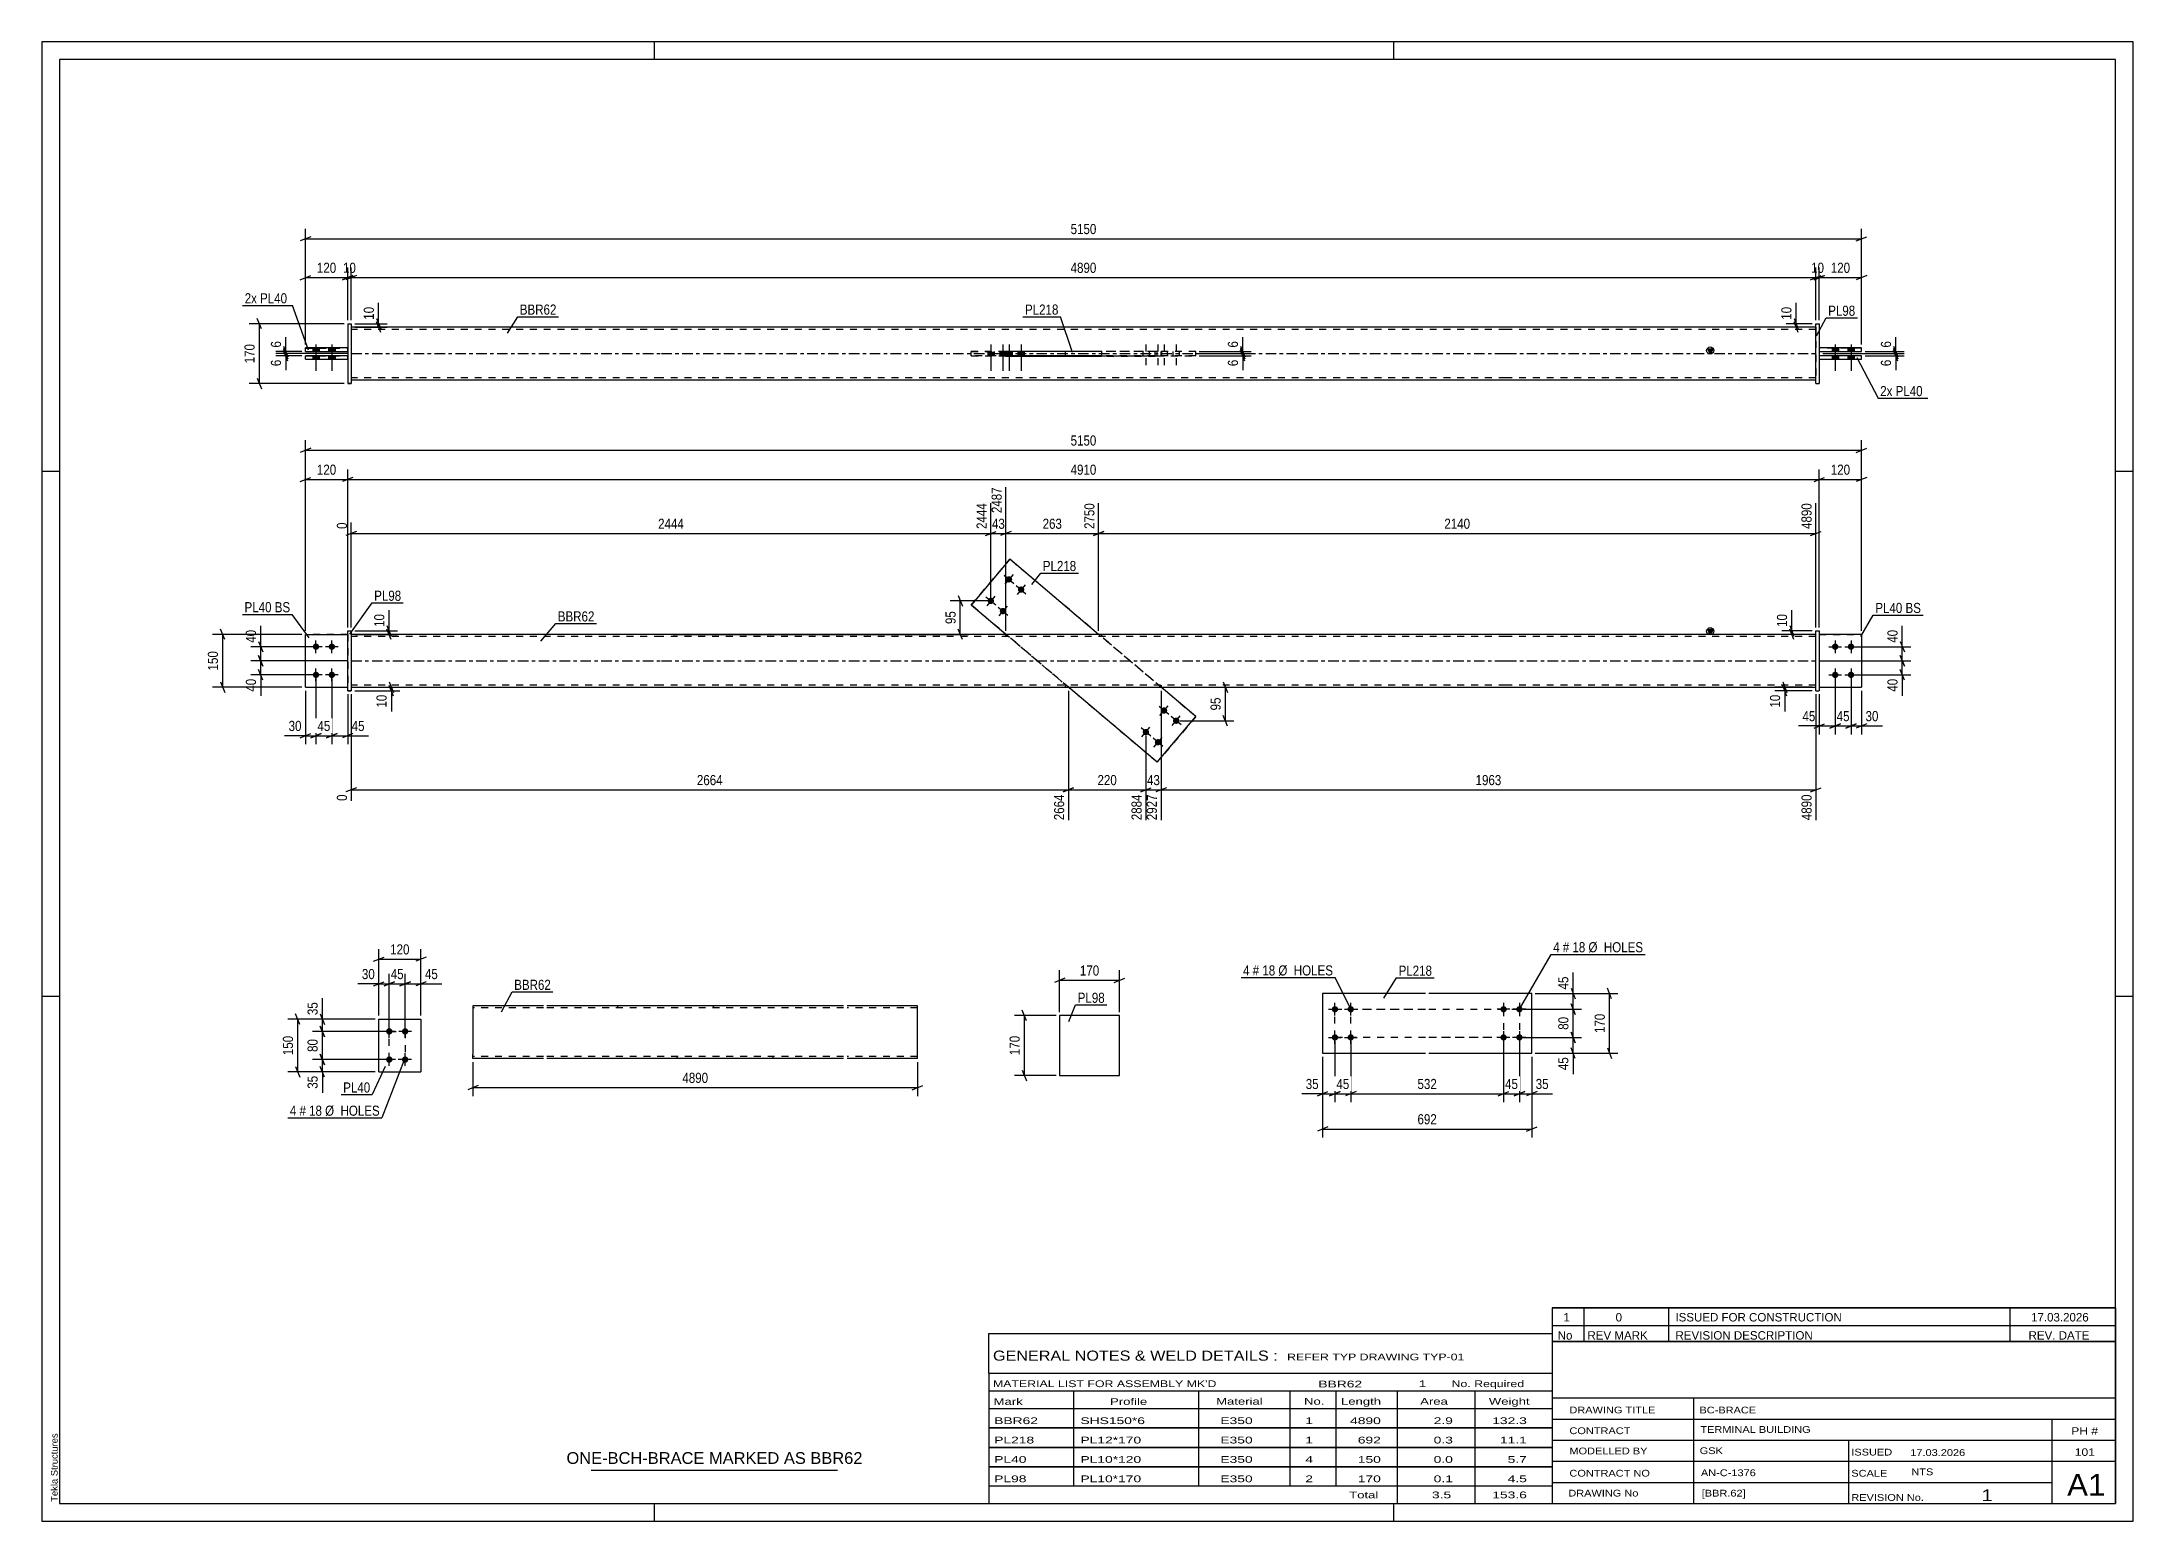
# Paper-space layout 'Layout1' of a CAD drawing. Header units: millimetres. Extents: x 0 to 594, y 0 to 420.
# The model-space entities are those that its viewports show. They can reach past a viewport. Long polylines and large blocks are cut down to what shows.
import ezdxf

# ---------------------------------------------------------------- set-up
doc = ezdxf.new("R2010")
doc.units = ezdxf.units.MM
doc.linetypes.add('DXK_LINE_DOT2', pattern=[3.9198, 1.9599, -1.9599])
doc.linetypes.add('DXK_LINE_DOT3', pattern=[5.9187, 2.979, -0.9799, 0.9799, -0.9799])
doc.layers.add('Viewport layer', color=7, linetype='Continuous', plot=False)
doc.styles.add('Arial', font='ARIAL.TTF', dxfattribs={"height": 0.2})
doc.styles.add('Arial Narrow', font='ARIALN.TTF', dxfattribs={"height": 0.2})

# ---------------------------------------------------------------- blocks, each defined once
blk = doc.blocks.new('Unknown-580611007-1130')
at = {"color": 5, "linetype": 'Continuous'}
for p, q in [((594, 420), (0, 420)), ((0, 420), (0, 0)), ((174, 415), (174, 420)), ((384, 415), (384, 420)), ((594, 0), (594, 420)), ((589, 415), (5, 415)), ((5, 415), (5, 5)), ((589, 5), (589, 415)), ((5, 298), (0, 298)), ((594, 298), (589, 298)), ((5, 149), (0, 149)), ((594, 149), (589, 149)), ((0, 0), (594, 0)), ((5, 5), (589, 5)), ((174, 0), (174, 5)), ((384, 0), (384, 5))]:
    blk.add_line(p, q, dxfattribs=at)
at = {"color": 174, "linetype": 'Continuous', "style": 'Arial'}
blk.add_text('Tekla Structures', height=1.9102, rotation=90, dxfattribs=at).set_placement((4.5, 5.5))
blk = doc.blocks.new('Part-580611007-2167 - 2161')
at = {"color": 2, "linetype": 'Continuous'}
for p, q in [((95.69, 127.55), (95.69, 142.55)), ((95.69, 142.55), (107.69, 142.55)), ((107.69, 142.55), (107.69, 127.55)), ((95.69, 127.55), (95.69, 127.55)), ((95.69, 127.55), (107.69, 127.55)), ((107.69, 127.55), (107.69, 127.55))]:
    blk.add_line(p, q, dxfattribs=at)
at = {"color": 7, "linetype": 'DXK_LINE_DOT2'}
for p, q in [((95.69, 142.55), (107.69, 142.55)), ((95.69, 127.55), (107.69, 127.55))]:
    blk.add_line(p, q, dxfattribs=at)
blk = doc.blocks.new('Bolt-580611007-2200 - 2161')
at = {"linetype": 'Continuous'}
for points in [[(98.69, 139.95), (98.87, 139.93), (99.05, 139.87), (99.22, 139.78), (99.36, 139.65), (99.47, 139.5), (99.54, 139.33), (99.58, 139.14), (99.58, 138.95), (99.54, 138.77), (99.47, 138.6), (99.36, 138.45), (99.22, 138.32), (99.05, 138.23), (98.87, 138.17), (98.69, 138.15), (98.5, 138.17), (98.32, 138.23), (98.16, 138.32), (98.02, 138.45), (97.91, 138.6), (97.83, 138.77), (97.79, 138.95), (97.79, 139.14), (97.83, 139.33), (97.91, 139.5), (98.02, 139.65), (98.16, 139.78), (98.32, 139.87), (98.5, 139.93)], [(103.19, 139.95), (103.37, 139.93), (103.55, 139.87), (103.72, 139.78), (103.86, 139.65), (103.97, 139.5), (104.04, 139.33), (104.08, 139.14), (104.08, 138.95), (104.04, 138.77), (103.97, 138.6), (103.86, 138.45), (103.72, 138.32), (103.55, 138.23), (103.37, 138.17), (103.19, 138.15), (103, 138.17), (102.82, 138.23), (102.66, 138.32), (102.52, 138.45), (102.41, 138.6), (102.33, 138.77), (102.29, 138.95), (102.29, 139.14), (102.33, 139.33), (102.41, 139.5), (102.52, 139.65), (102.66, 139.78), (102.82, 139.87), (103, 139.93)], [(98.69, 131.95), (98.87, 131.93), (99.05, 131.87), (99.22, 131.78), (99.36, 131.65), (99.47, 131.5), (99.54, 131.33), (99.58, 131.14), (99.58, 130.95), (99.54, 130.77), (99.47, 130.6), (99.36, 130.45), (99.22, 130.32), (99.05, 130.23), (98.87, 130.17), (98.69, 130.15), (98.5, 130.17), (98.32, 130.23), (98.16, 130.32), (98.02, 130.45), (97.91, 130.6), (97.83, 130.77), (97.79, 130.95), (97.79, 131.14), (97.83, 131.33), (97.91, 131.5), (98.02, 131.65), (98.16, 131.78), (98.32, 131.87), (98.5, 131.93)], [(103.19, 131.95), (103.37, 131.93), (103.55, 131.87), (103.72, 131.78), (103.86, 131.65), (103.97, 131.5), (104.04, 131.33), (104.08, 131.14), (104.08, 130.95), (104.04, 130.77), (103.97, 130.6), (103.86, 130.45), (103.72, 130.32), (103.55, 130.23), (103.37, 130.17), (103.19, 130.15), (103, 130.17), (102.82, 130.23), (102.66, 130.32), (102.52, 130.45), (102.41, 130.6), (102.33, 130.77), (102.29, 130.95), (102.29, 131.14), (102.33, 131.33), (102.41, 131.5), (102.52, 131.65), (102.66, 131.78), (102.82, 131.87), (103, 131.93)]]:
    blk.add_hatch(color=1, dxfattribs=at).paths.add_polyline_path(points)
at = {"color": 1, "linetype": 'Continuous'}
for p, q in [((100.49, 139.05), (96.89, 139.05)), ((98.69, 137.25), (98.69, 140.85)), ((104.99, 139.05), (101.39, 139.05)), ((103.19, 137.25), (103.19, 140.85)), ((100.49, 131.05), (96.89, 131.05)), ((98.69, 129.25), (98.69, 132.85)), ((104.99, 131.05), (101.39, 131.05)), ((103.19, 129.25), (103.19, 132.85))]:
    blk.add_line(p, q, dxfattribs=at)
blk = doc.blocks.new('Part-580611007-1695 - 1673')
at = {"color": 2, "linetype": 'Continuous'}
for p, q in [((516.86, 251.77), (504.86, 251.77)), ((516.86, 251.77), (516.86, 251.77)), ((516.86, 251.77), (516.86, 236.77)), ((504.86, 236.77), (516.86, 236.77))]:
    blk.add_line(p, q, dxfattribs=at)
at = {"color": 7, "linetype": 'DXK_LINE_DOT2'}
for p, q in [((504.86, 251.77), (516.86, 251.77)), ((504.86, 251.77), (504.86, 251.77)), ((504.86, 251.77), (504.86, 236.77)), ((504.86, 236.77), (516.86, 236.77))]:
    blk.add_line(p, q, dxfattribs=at)
blk = doc.blocks.new('Part-580611007-1679 - 1673')
at = {"color": 7, "linetype": 'DXK_LINE_DOT2'}
for p, q in [((74.87, 236.77), (74.87, 251.77)), ((74.87, 251.77), (86.87, 251.77)), ((86.87, 251.77), (74.87, 251.77)), ((86.87, 251.77), (86.87, 236.77)), ((74.87, 236.77), (74.87, 236.77)), ((74.87, 236.77), (86.87, 236.77)), ((74.87, 236.77), (86.87, 236.77)), ((86.87, 236.77), (86.87, 236.77))]:
    blk.add_line(p, q, dxfattribs=at)
blk = doc.blocks.new('Part-580611007-1700 - 1673')
at = {"linetype": 'Continuous'}
blk.add_hatch(color=2, dxfattribs=at).paths.add_polyline_path([(473.86, 251.77), (473.06, 253.17), (474.66, 253.17)])
at = {"color": 2, "linetype": 'Continuous'}
for p, q in [((175.87, 251.77), (87.87, 251.77)), ((415.76, 251.77), (175.97, 251.77)), ((503.86, 251.77), (415.86, 251.77)), ((473.86, 251.77), (473.06, 253.17)), ((473.06, 253.17), (474.66, 253.17)), ((474.66, 253.17), (473.86, 251.77)), ((87.87, 236.77), (175.87, 236.77)), ((175.97, 236.77), (415.76, 236.77)), ((415.86, 236.77), (503.86, 236.77))]:
    blk.add_line(p, q, dxfattribs=at)
at = {"color": 7, "linetype": 'DXK_LINE_DOT2'}
for p, q in [((87.87, 251.77), (87.87, 236.77)), ((175.87, 251.17), (87.87, 251.17)), ((415.76, 251.17), (175.97, 251.17)), ((273.73, 251.77), (273.73, 251.17)), ((300.97, 251.77), (300.97, 251.17)), ((503.86, 251.17), (415.86, 251.17)), ((503.86, 236.77), (503.86, 251.77)), ((175.87, 237.37), (87.87, 237.37)), ((415.76, 237.37), (175.97, 237.37)), ((290.76, 236.77), (290.76, 237.37)), ((318, 236.77), (318, 237.37)), ((503.86, 237.37), (415.86, 237.37))]:
    blk.add_line(p, q, dxfattribs=at)
at = {"color": 7, "linetype": 'DXK_LINE_DOT3'}
for p, q in [((87.87, 244.27), (175.87, 244.27)), ((175.97, 244.27), (415.76, 244.27)), ((415.86, 244.27), (503.86, 244.27))]:
    blk.add_line(p, q, dxfattribs=at)
at = {"color": 2, "linetype": 'Continuous'}
blk.add_circle((473.86, 252.67), 1, dxfattribs=at)
blk = doc.blocks.new('Part-580611007-1684 - 1673')
at = {"color": 2, "linetype": 'Continuous'}
for p, q in [((74.87, 236.77), (74.87, 251.77)), ((74.87, 251.77), (86.87, 251.77)), ((74.87, 236.77), (74.87, 236.77)), ((74.87, 236.77), (86.87, 236.77))]:
    blk.add_line(p, q, dxfattribs=at)
at = {"color": 7, "linetype": 'DXK_LINE_DOT2'}
for p, q in [((86.87, 251.77), (74.87, 251.77)), ((86.87, 251.77), (86.87, 236.77)), ((74.87, 236.77), (74.87, 236.77)), ((74.87, 236.77), (86.87, 236.77)), ((86.87, 236.77), (86.87, 236.77))]:
    blk.add_line(p, q, dxfattribs=at)
blk = doc.blocks.new('Part-580611007-1685 - 1673')
at = {"color": 2, "linetype": 'Continuous'}
for p, q in [((503.86, 252.77), (504.86, 252.77)), ((503.86, 235.77), (503.86, 252.77)), ((504.86, 252.77), (504.86, 235.77)), ((503.86, 235.77), (503.86, 235.77)), ((503.86, 235.77), (504.86, 235.77))]:
    blk.add_line(p, q, dxfattribs=at)
at = {"color": 7, "linetype": 'DXK_LINE_DOT2'}
for p, q in [((503.86, 252.77), (504.86, 252.77)), ((503.86, 235.77), (504.86, 235.77))]:
    blk.add_line(p, q, dxfattribs=at)
blk = doc.blocks.new('Part-580611007-1690 - 1673')
at = {"color": 7, "linetype": 'DXK_LINE_DOT2'}
for p, q in [((504.86, 251.77), (516.86, 251.77)), ((516.86, 251.77), (504.86, 251.77)), ((504.86, 251.77), (504.86, 251.77)), ((504.86, 251.77), (504.86, 236.77)), ((516.86, 251.77), (516.86, 251.77)), ((516.86, 251.77), (516.86, 236.77)), ((504.86, 236.77), (516.86, 236.77)), ((504.86, 236.77), (516.86, 236.77))]:
    blk.add_line(p, q, dxfattribs=at)
blk = doc.blocks.new('Bolt-580611007-1706 - 1673')
at = {"linetype": 'Continuous'}
for points in [[(275.3, 268.08), (275.43, 267.94), (275.52, 267.78), (275.59, 267.61), (275.61, 267.42), (275.6, 267.23), (275.55, 267.05), (275.46, 266.89), (275.34, 266.74), (275.19, 266.63), (275.02, 266.55), (274.84, 266.5), (274.65, 266.49), (274.46, 266.53), (274.29, 266.6), (274.13, 266.71), (274, 266.84), (273.9, 267), (273.84, 267.18), (273.81, 267.36), (273.83, 267.55), (273.88, 267.73), (273.97, 267.9), (274.09, 268.04), (274.24, 268.16), (274.41, 268.24), (274.59, 268.28), (274.78, 268.29), (274.97, 268.26), (275.14, 268.19)], [(270.13, 261.97), (270.26, 261.84), (270.36, 261.68), (270.42, 261.5), (270.45, 261.31), (270.43, 261.12), (270.38, 260.94), (270.29, 260.78), (270.17, 260.63), (270.02, 260.52), (269.85, 260.44), (269.67, 260.39), (269.48, 260.39), (269.3, 260.42), (269.12, 260.49), (268.97, 260.6), (268.84, 260.73), (268.74, 260.89), (268.67, 261.07), (268.65, 261.26), (268.66, 261.44), (268.72, 261.62), (268.8, 261.79), (268.93, 261.93), (269.07, 262.05), (269.24, 262.13), (269.43, 262.18), (269.61, 262.18), (269.8, 262.15), (269.97, 262.08)], [(278.73, 265.17), (278.86, 265.04), (278.96, 264.88), (279.02, 264.7), (279.05, 264.51), (279.04, 264.33), (278.98, 264.15), (278.89, 263.98), (278.77, 263.84), (278.62, 263.72), (278.45, 263.64), (278.27, 263.6), (278.08, 263.59), (277.9, 263.62), (277.72, 263.69), (277.57, 263.8), (277.44, 263.94), (277.34, 264.1), (277.28, 264.27), (277.25, 264.46), (277.26, 264.65), (277.32, 264.83), (277.41, 264.99), (277.53, 265.14), (277.68, 265.25), (277.85, 265.33), (278.03, 265.38), (278.22, 265.38), (278.4, 265.35), (278.58, 265.28)], [(273.57, 259.07), (273.7, 258.93), (273.8, 258.77), (273.86, 258.59), (273.88, 258.41), (273.87, 258.22), (273.82, 258.04), (273.73, 257.87), (273.61, 257.73), (273.46, 257.61), (273.29, 257.53), (273.11, 257.49), (272.92, 257.48), (272.73, 257.51), (272.56, 257.59), (272.4, 257.69), (272.27, 257.83), (272.17, 257.99), (272.11, 258.16), (272.09, 258.35), (272.1, 258.54), (272.15, 258.72), (272.24, 258.88), (272.36, 259.03), (272.51, 259.14), (272.68, 259.22), (272.86, 259.27), (273.05, 259.28), (273.24, 259.24), (273.41, 259.17)]]:
    blk.add_hatch(color=1, dxfattribs=at).paths.add_polyline_path(points)
at = {"color": 1, "linetype": 'Continuous'}
for p, q in [((273.34, 268.55), (276.09, 266.23)), ((275.88, 268.77), (273.55, 266.02)), ((268.17, 262.45), (270.92, 260.12)), ((270.71, 262.66), (268.39, 259.91)), ((276.78, 265.65), (279.52, 263.32)), ((279.31, 265.86), (276.99, 263.11)), ((271.61, 259.54), (274.36, 257.22)), ((274.15, 259.75), (271.82, 257))]:
    blk.add_line(p, q, dxfattribs=at)
blk = doc.blocks.new('Bolt-580611007-1707 - 1673')
at = {"linetype": 'Continuous'}
for points in [[(318.17, 229.47), (318.04, 229.61), (317.94, 229.77), (317.87, 229.94), (317.85, 230.13), (317.86, 230.32), (317.92, 230.5), (318, 230.66), (318.13, 230.81), (318.27, 230.92), (318.44, 231.01), (318.63, 231.05), (318.81, 231.06), (319, 231.02), (319.17, 230.95), (319.33, 230.85), (319.46, 230.71), (319.56, 230.55), (319.62, 230.37), (319.65, 230.19), (319.63, 230), (319.58, 229.82), (319.49, 229.65), (319.37, 229.51), (319.22, 229.39), (319.05, 229.31), (318.87, 229.27), (318.68, 229.26), (318.5, 229.29), (318.32, 229.37)], [(321.6, 226.57), (321.47, 226.7), (321.37, 226.86), (321.31, 227.04), (321.29, 227.22), (321.3, 227.41), (321.35, 227.59), (321.44, 227.76), (321.56, 227.9), (321.71, 228.02), (321.88, 228.1), (322.06, 228.14), (322.25, 228.15), (322.44, 228.12), (322.61, 228.05), (322.77, 227.94), (322.9, 227.8), (323, 227.64), (323.06, 227.47), (323.08, 227.28), (323.07, 227.09), (323.02, 226.91), (322.93, 226.75), (322.81, 226.6), (322.66, 226.49), (322.49, 226.41), (322.31, 226.36), (322.12, 226.36), (321.93, 226.39), (321.76, 226.46)], [(313, 223.36), (312.87, 223.5), (312.77, 223.66), (312.71, 223.84), (312.68, 224.02), (312.7, 224.21), (312.75, 224.39), (312.84, 224.56), (312.96, 224.7), (313.11, 224.81), (313.28, 224.9), (313.46, 224.94), (313.65, 224.95), (313.83, 224.91), (314.01, 224.84), (314.16, 224.74), (314.29, 224.6), (314.39, 224.44), (314.46, 224.26), (314.48, 224.08), (314.47, 223.89), (314.42, 223.71), (314.33, 223.54), (314.21, 223.4), (314.06, 223.28), (313.89, 223.2), (313.71, 223.16), (313.52, 223.15), (313.33, 223.19), (313.16, 223.26)], [(316.44, 220.46), (316.31, 220.59), (316.21, 220.75), (316.15, 220.93), (316.12, 221.12), (316.13, 221.3), (316.19, 221.48), (316.28, 221.65), (316.4, 221.79), (316.55, 221.91), (316.71, 221.99), (316.9, 222.04), (317.09, 222.04), (317.27, 222.01), (317.45, 221.94), (317.6, 221.83), (317.73, 221.7), (317.83, 221.54), (317.89, 221.36), (317.92, 221.17), (317.91, 220.98), (317.85, 220.8), (317.76, 220.64), (317.64, 220.49), (317.49, 220.38), (317.32, 220.3), (317.14, 220.25), (316.95, 220.25), (316.77, 220.28), (316.59, 220.35)]]:
    blk.add_hatch(color=1, dxfattribs=at).paths.add_polyline_path(points)
at = {"color": 1, "linetype": 'Continuous'}
for p, q in [((320.12, 229), (317.37, 231.32)), ((317.59, 228.78), (319.91, 231.53)), ((323.56, 226.09), (320.81, 228.41)), ((321.02, 225.88), (323.35, 228.63)), ((314.96, 222.89), (312.21, 225.21)), ((312.42, 222.67), (314.75, 225.42)), ((318.39, 219.98), (315.65, 222.31)), ((315.86, 219.77), (318.18, 222.52))]:
    blk.add_line(p, q, dxfattribs=at)
blk = doc.blocks.new('Bolt-580611007-1709 - 1673')
at = {"linetype": 'Continuous'}
for points in [[(77.87, 247.37), (77.68, 247.39), (77.5, 247.45), (77.34, 247.54), (77.2, 247.67), (77.09, 247.82), (77.01, 247.99), (76.98, 248.17), (76.98, 248.36), (77.01, 248.55), (77.09, 248.72), (77.2, 248.87), (77.34, 249), (77.5, 249.09), (77.68, 249.15), (77.87, 249.17), (78.06, 249.15), (78.24, 249.09), (78.4, 249), (78.54, 248.87), (78.65, 248.72), (78.73, 248.55), (78.77, 248.36), (78.77, 248.17), (78.73, 247.99), (78.65, 247.82), (78.54, 247.67), (78.4, 247.54), (78.24, 247.45), (78.06, 247.39)], [(82.37, 247.37), (82.18, 247.39), (82, 247.45), (81.84, 247.54), (81.7, 247.67), (81.59, 247.82), (81.51, 247.99), (81.48, 248.17), (81.48, 248.36), (81.51, 248.55), (81.59, 248.72), (81.7, 248.87), (81.84, 249), (82, 249.09), (82.18, 249.15), (82.37, 249.17), (82.56, 249.15), (82.74, 249.09), (82.9, 249), (83.04, 248.87), (83.15, 248.72), (83.23, 248.55), (83.27, 248.36), (83.27, 248.17), (83.23, 247.99), (83.15, 247.82), (83.04, 247.67), (82.9, 247.54), (82.74, 247.45), (82.56, 247.39)], [(77.87, 239.37), (77.68, 239.39), (77.5, 239.45), (77.34, 239.54), (77.2, 239.67), (77.09, 239.82), (77.01, 239.99), (76.98, 240.17), (76.98, 240.36), (77.01, 240.55), (77.09, 240.72), (77.2, 240.87), (77.34, 241), (77.5, 241.09), (77.68, 241.15), (77.87, 241.17), (78.06, 241.15), (78.24, 241.09), (78.4, 241), (78.54, 240.87), (78.65, 240.72), (78.73, 240.55), (78.77, 240.36), (78.77, 240.17), (78.73, 239.99), (78.65, 239.82), (78.54, 239.67), (78.4, 239.54), (78.24, 239.45), (78.06, 239.39)], [(82.37, 239.37), (82.18, 239.39), (82, 239.45), (81.84, 239.54), (81.7, 239.67), (81.59, 239.82), (81.51, 239.99), (81.48, 240.17), (81.48, 240.36), (81.51, 240.55), (81.59, 240.72), (81.7, 240.87), (81.84, 241), (82, 241.09), (82.18, 241.15), (82.37, 241.17), (82.56, 241.15), (82.74, 241.09), (82.9, 241), (83.04, 240.87), (83.15, 240.72), (83.23, 240.55), (83.27, 240.36), (83.27, 240.17), (83.23, 239.99), (83.15, 239.82), (83.04, 239.67), (82.9, 239.54), (82.74, 239.45), (82.56, 239.39)]]:
    blk.add_hatch(color=1, dxfattribs=at).paths.add_polyline_path(points)
at = {"color": 1, "linetype": 'Continuous'}
for p, q in [((77.87, 246.47), (77.87, 250.07)), ((82.37, 246.47), (82.37, 250.07)), ((79.67, 248.27), (76.07, 248.27)), ((84.17, 248.27), (80.57, 248.27)), ((79.67, 240.27), (76.07, 240.27)), ((77.87, 238.47), (77.87, 242.07)), ((84.17, 240.27), (80.57, 240.27)), ((82.37, 238.47), (82.37, 242.07))]:
    blk.add_line(p, q, dxfattribs=at)
blk = doc.blocks.new('Bolt-580611007-1710 - 1673')
at = {"linetype": 'Continuous'}
for points in [[(509.36, 249.17), (509.55, 249.15), (509.73, 249.09), (509.89, 249), (510.03, 248.87), (510.14, 248.72), (510.22, 248.55), (510.26, 248.36), (510.26, 248.17), (510.22, 247.99), (510.14, 247.82), (510.03, 247.67), (509.89, 247.54), (509.73, 247.45), (509.55, 247.39), (509.36, 247.37), (509.18, 247.39), (509, 247.45), (508.83, 247.54), (508.69, 247.67), (508.58, 247.82), (508.51, 247.99), (508.47, 248.17), (508.47, 248.36), (508.51, 248.55), (508.58, 248.72), (508.69, 248.87), (508.83, 249), (509, 249.09), (509.18, 249.15)], [(513.86, 249.17), (514.05, 249.15), (514.23, 249.09), (514.39, 249), (514.53, 248.87), (514.64, 248.72), (514.72, 248.55), (514.76, 248.36), (514.76, 248.17), (514.72, 247.99), (514.64, 247.82), (514.53, 247.67), (514.39, 247.54), (514.23, 247.45), (514.05, 247.39), (513.86, 247.37), (513.68, 247.39), (513.5, 247.45), (513.33, 247.54), (513.19, 247.67), (513.08, 247.82), (513.01, 247.99), (512.97, 248.17), (512.97, 248.36), (513.01, 248.55), (513.08, 248.72), (513.19, 248.87), (513.33, 249), (513.5, 249.09), (513.68, 249.15)], [(509.36, 241.17), (509.55, 241.15), (509.73, 241.09), (509.89, 241), (510.03, 240.87), (510.14, 240.72), (510.22, 240.55), (510.26, 240.36), (510.26, 240.17), (510.22, 239.99), (510.14, 239.82), (510.03, 239.67), (509.89, 239.54), (509.73, 239.45), (509.55, 239.39), (509.36, 239.37), (509.18, 239.39), (509, 239.45), (508.83, 239.54), (508.69, 239.67), (508.58, 239.82), (508.51, 239.99), (508.47, 240.17), (508.47, 240.36), (508.51, 240.55), (508.58, 240.72), (508.69, 240.87), (508.83, 241), (509, 241.09), (509.18, 241.15)], [(513.86, 241.17), (514.05, 241.15), (514.23, 241.09), (514.39, 241), (514.53, 240.87), (514.64, 240.72), (514.72, 240.55), (514.76, 240.36), (514.76, 240.17), (514.72, 239.99), (514.64, 239.82), (514.53, 239.67), (514.39, 239.54), (514.23, 239.45), (514.05, 239.39), (513.86, 239.37), (513.68, 239.39), (513.5, 239.45), (513.33, 239.54), (513.19, 239.67), (513.08, 239.82), (513.01, 239.99), (512.97, 240.17), (512.97, 240.36), (513.01, 240.55), (513.08, 240.72), (513.19, 240.87), (513.33, 241), (513.5, 241.09), (513.68, 241.15)]]:
    blk.add_hatch(color=1, dxfattribs=at).paths.add_polyline_path(points)
at = {"color": 1, "linetype": 'Continuous'}
for p, q in [((509.36, 250.07), (509.36, 246.47)), ((513.86, 250.07), (513.86, 246.47)), ((507.56, 248.27), (511.16, 248.27)), ((512.06, 248.27), (515.66, 248.27)), ((507.56, 240.27), (511.16, 240.27)), ((509.36, 242.07), (509.36, 238.47)), ((512.06, 240.27), (515.66, 240.27)), ((513.86, 242.07), (513.86, 238.47))]:
    blk.add_line(p, q, dxfattribs=at)
blk = doc.blocks.new('Part-580611007-1715 - 1673')
at = {"color": 2, "linetype": 'Continuous'}
for p, q in [((274.95, 273.09), (263.97, 260.11)), ((274.95, 273.09), (274.95, 273.09)), ((300.16, 251.77), (274.95, 273.09)), ((273.83, 251.77), (263.97, 260.11)), ((263.97, 260.11), (263.97, 260.11)), ((316.79, 215.45), (291.57, 236.77)), ((327.76, 228.43), (317.9, 236.77)), ((316.79, 215.45), (327.76, 228.43)), ((327.76, 228.43), (327.76, 228.43)), ((316.79, 215.45), (316.79, 215.45))]:
    blk.add_line(p, q, dxfattribs=at)
at = {"color": 7, "linetype": 'DXK_LINE_DOT2'}
for p, q in [((263.97, 260.11), (274.95, 273.09)), ((327.76, 228.43), (274.95, 273.09)), ((316.79, 215.45), (263.97, 260.11)), ((291.57, 236.77), (273.83, 251.77)), ((317.9, 236.77), (300.16, 251.77)), ((327.76, 228.43), (316.79, 215.45))]:
    blk.add_line(p, q, dxfattribs=at)
blk = doc.blocks.new('Part-580611007-1720 - 1673')
at = {"color": 2, "linetype": 'Continuous'}
for p, q in [((86.87, 252.77), (87.87, 252.77)), ((86.87, 235.77), (86.87, 252.77)), ((87.87, 252.77), (87.87, 252.77)), ((87.87, 252.77), (87.87, 235.77)), ((86.87, 235.77), (87.87, 235.77))]:
    blk.add_line(p, q, dxfattribs=at)
at = {"color": 7, "linetype": 'DXK_LINE_DOT2'}
for p, q in [((86.87, 252.77), (87.87, 252.77)), ((87.87, 235.77), (86.87, 235.77)), ((86.87, 235.77), (86.87, 235.77)), ((87.87, 235.77), (87.87, 235.77))]:
    blk.add_line(p, q, dxfattribs=at)
blk = doc.blocks.new('Part-580611007-1418 - 1367')
at = {"color": 2, "linetype": 'Continuous'}
for p, q in [((74.87, 329.88), (74.87, 330.88)), ((86.87, 330.88), (74.87, 330.88)), ((74.87, 329.87), (74.87, 329.88)), ((74.87, 329.88), (86.87, 329.88))]:
    blk.add_line(p, q, dxfattribs=at)
at = {"color": 7, "linetype": 'DXK_LINE_DOT2'}
for p, q in [((74.87, 330.87), (86.87, 330.87)), ((74.87, 329.87), (86.87, 329.87)), ((86.87, 329.87), (86.87, 330.88))]:
    blk.add_line(p, q, dxfattribs=at)
blk = doc.blocks.new('Bolt-580611007-1370 - 1367')
at = {"linetype": 'Continuous'}
for points in [[(76.97, 332.07), (78.77, 332.07), (78.77, 333.07), (76.97, 333.07)], [(76.97, 332.07), (78.77, 332.07), (78.77, 333.07), (76.97, 333.07)], [(81.47, 332.07), (83.27, 332.07), (83.27, 333.07), (81.47, 333.07)], [(81.47, 332.07), (83.27, 332.07), (83.27, 333.07), (81.47, 333.07)], [(76.97, 329.87), (78.77, 329.87), (78.77, 330.87), (76.97, 330.87)], [(76.97, 329.87), (78.77, 329.87), (78.77, 330.87), (76.97, 330.87)], [(81.47, 329.87), (83.27, 329.87), (83.27, 330.87), (81.47, 330.87)], [(81.47, 329.87), (83.27, 329.87), (83.27, 330.87), (81.47, 330.87)]]:
    blk.add_hatch(color=1, dxfattribs=at).paths.add_polyline_path(points)
at = {"color": 1, "linetype": 'Continuous'}
for p, q in [((76.97, 333.07), (76.97, 332.07)), ((76.97, 333.07), (76.97, 332.07)), ((77.87, 334.07), (77.87, 326.57)), ((77.87, 334.07), (77.87, 326.57)), ((78.77, 333.07), (78.77, 332.07)), ((78.77, 333.07), (78.77, 332.07)), ((81.47, 333.07), (81.47, 332.07)), ((81.47, 333.07), (81.47, 332.07)), ((82.37, 334.07), (82.37, 326.57)), ((82.37, 334.07), (82.37, 326.57)), ((83.27, 333.07), (83.27, 332.07)), ((83.27, 333.07), (83.27, 332.07)), ((76.97, 330.87), (76.97, 329.87)), ((76.97, 330.87), (76.97, 329.87)), ((78.77, 330.87), (78.77, 329.87)), ((78.77, 330.87), (78.77, 329.87)), ((81.47, 330.87), (81.47, 329.87)), ((81.47, 330.87), (81.47, 329.87)), ((83.27, 330.87), (83.27, 329.87)), ((83.27, 330.87), (83.27, 329.87))]:
    blk.add_line(p, q, dxfattribs=at)
blk = doc.blocks.new('Bolt-580611007-1435 - 1367')
at = {"color": 1, "linetype": 'DXK_LINE_DOT2'}
for p, q in [((313.58, 334.07), (313.58, 326.57)), ((317.02, 334.07), (317.02, 326.57)), ((318.75, 334.07), (318.75, 326.57)), ((322.18, 334.07), (322.18, 326.57)), ((312.68, 332.07), (312.68, 330.87)), ((314.48, 332.07), (314.48, 330.87)), ((316.12, 332.07), (316.12, 330.87)), ((317.85, 332.07), (317.85, 330.87)), ((317.92, 332.07), (317.92, 330.87)), ((319.65, 332.07), (319.65, 330.87)), ((321.28, 332.07), (321.28, 330.87)), ((323.08, 332.07), (323.08, 330.87))]:
    blk.add_line(p, q, dxfattribs=at)
blk = doc.blocks.new('Bolt-580611007-1371 - 1367')
at = {"linetype": 'Continuous'}
for points in [[(510.26, 333.08), (508.46, 333.08), (508.46, 332.08), (510.26, 332.08)], [(510.26, 333.07), (508.46, 333.07), (508.46, 332.07), (510.26, 332.07)], [(514.76, 333.08), (512.96, 333.08), (512.96, 332.08), (514.76, 332.08)], [(514.76, 333.07), (512.96, 333.07), (512.96, 332.07), (514.76, 332.07)], [(510.26, 330.88), (508.46, 330.88), (508.46, 329.88), (510.26, 329.88)], [(510.26, 330.87), (508.46, 330.87), (508.46, 329.87), (510.26, 329.87)], [(514.76, 330.88), (512.96, 330.88), (512.96, 329.88), (514.76, 329.88)], [(514.76, 330.87), (512.96, 330.87), (512.96, 329.87), (514.76, 329.87)]]:
    blk.add_hatch(color=1, dxfattribs=at).paths.add_polyline_path(points)
at = {"color": 1, "linetype": 'Continuous'}
for p, q in [((508.46, 333.08), (508.46, 332.08)), ((508.46, 333.07), (508.46, 332.07)), ((509.36, 334.08), (509.36, 326.58)), ((509.36, 334.07), (509.36, 326.57)), ((510.26, 333.08), (510.26, 332.08)), ((510.26, 333.07), (510.26, 332.07)), ((512.96, 333.08), (512.96, 332.08)), ((512.96, 333.07), (512.96, 332.07)), ((513.86, 334.08), (513.86, 326.58)), ((513.86, 334.07), (513.86, 326.57)), ((514.76, 333.08), (514.76, 332.08)), ((514.76, 333.07), (514.76, 332.07)), ((508.46, 330.88), (508.46, 329.88)), ((508.46, 330.87), (508.46, 329.87)), ((510.26, 330.88), (510.26, 329.88)), ((510.26, 330.87), (510.26, 329.87)), ((512.96, 330.88), (512.96, 329.88)), ((512.96, 330.87), (512.96, 329.87)), ((514.76, 330.88), (514.76, 329.88)), ((514.76, 330.87), (514.76, 329.87))]:
    blk.add_line(p, q, dxfattribs=at)
blk = doc.blocks.new('Part-580611007-1456 - 1367')
at = {"linetype": 'Continuous'}
blk.add_hatch(color=2, dxfattribs=at).paths.add_polyline_path([(473.86, 331.47), (473.06, 332.87), (474.66, 332.87)])
at = {"color": 2, "linetype": 'Continuous'}
for p, q in [((175.87, 338.97), (87.87, 338.97)), ((415.76, 338.97), (175.97, 338.97)), ((503.86, 338.97), (415.86, 338.97)), ((473.86, 331.47), (473.06, 332.87)), ((473.06, 332.87), (474.66, 332.87)), ((474.66, 332.87), (473.86, 331.47)), ((273.73, 332.18), (273.73, 332.08)), ((273.73, 332.18), (300.97, 332.18)), ((273.73, 332.18), (273.73, 332.18)), ((273.73, 330.78), (273.73, 330.88)), ((273.73, 330.78), (300.97, 330.78)), ((290.76, 332.17), (290.76, 332.08)), ((290.76, 330.77), (290.76, 330.88)), ((300.97, 332.18), (300.97, 330.78)), ((175.87, 323.97), (87.87, 323.97)), ((415.76, 323.97), (175.97, 323.97)), ((503.86, 323.97), (415.86, 323.97))]:
    blk.add_line(p, q, dxfattribs=at)
at = {"color": 7, "linetype": 'DXK_LINE_DOT2'}
for p, q in [((87.87, 338.97), (87.87, 323.97)), ((503.86, 338.97), (503.86, 323.97)), ((175.87, 338.37), (87.87, 338.37)), ((415.76, 338.37), (175.97, 338.37)), ((503.86, 338.37), (415.86, 338.37)), ((273.73, 332.18), (300.97, 332.18)), ((273.73, 332.08), (273.73, 330.88)), ((273.73, 330.78), (300.97, 330.78)), ((290.76, 332.17), (318, 332.17)), ((290.76, 332.17), (290.76, 332.17)), ((290.76, 332.17), (318, 332.17)), ((290.76, 332.08), (290.76, 332.17)), ((290.76, 330.88), (290.76, 332.08)), ((290.76, 330.77), (290.76, 330.77)), ((290.76, 330.77), (290.76, 330.77)), ((318, 330.77), (290.76, 330.77)), ((290.76, 330.77), (318, 330.77)), ((318, 332.17), (318, 330.77)), ((175.87, 324.57), (87.87, 324.57)), ((415.76, 324.57), (175.97, 324.57)), ((503.86, 324.57), (415.86, 324.57))]:
    blk.add_line(p, q, dxfattribs=at)
at = {"color": 7, "linetype": 'DXK_LINE_DOT3'}
for p, q in [((87.87, 331.47), (175.87, 331.47)), ((175.97, 331.47), (415.76, 331.47)), ((415.86, 331.47), (503.86, 331.47))]:
    blk.add_line(p, q, dxfattribs=at)
at = {"color": 2, "linetype": 'Continuous'}
blk.add_circle((473.86, 332.37), 1, dxfattribs=at)
blk = doc.blocks.new('Part-580611007-1413 - 1367')
at = {"color": 2, "linetype": 'Continuous'}
for p, q in [((74.87, 332.08), (74.87, 333.08)), ((86.87, 333.08), (74.87, 333.08)), ((74.87, 332.07), (74.87, 332.08)), ((74.87, 332.08), (86.87, 332.08))]:
    blk.add_line(p, q, dxfattribs=at)
at = {"color": 7, "linetype": 'DXK_LINE_DOT2'}
for p, q in [((74.87, 333.07), (86.87, 333.07)), ((86.87, 332.07), (86.87, 333.08)), ((74.87, 332.07), (86.87, 332.07))]:
    blk.add_line(p, q, dxfattribs=at)
blk = doc.blocks.new('Part-580611007-1461 - 1367')
at = {"color": 2, "linetype": 'Continuous'}
for p, q in [((516.86, 330.88), (504.86, 330.88)), ((504.86, 329.88), (516.86, 329.88)), ((516.86, 329.87), (516.86, 330.88))]:
    blk.add_line(p, q, dxfattribs=at)
at = {"color": 7, "linetype": 'DXK_LINE_DOT2'}
for p, q in [((504.86, 330.88), (504.86, 329.87)), ((516.86, 330.87), (504.86, 330.87)), ((504.86, 329.87), (516.86, 329.87))]:
    blk.add_line(p, q, dxfattribs=at)
blk = doc.blocks.new('Part-580611007-1397 - 1367')
at = {"color": 2, "linetype": 'Continuous'}
for p, q in [((263.97, 330.88), (263.97, 332.08)), ((274.95, 330.88), (274.95, 332.08)), ((300.97, 332.08), (274.95, 332.08)), ((300.97, 330.88), (274.95, 330.88))]:
    blk.add_line(p, q, dxfattribs=at)
at = {"color": 7, "linetype": 'DXK_LINE_DOT2'}
for p, q in [((316.79, 332.07), (263.97, 332.08)), ((263.97, 332.08), (274.95, 332.08)), ((263.97, 330.88), (316.79, 330.87)), ((274.95, 330.88), (263.97, 330.88)), ((327.76, 332.07), (300.97, 332.08)), ((327.76, 330.87), (300.97, 330.88)), ((316.79, 330.87), (316.79, 332.07)), ((327.76, 332.07), (316.79, 332.07)), ((316.79, 330.87), (327.76, 330.87)), ((327.76, 330.87), (327.76, 332.07))]:
    blk.add_line(p, q, dxfattribs=at)
blk = doc.blocks.new('Part-580611007-1398 - 1367')
at = {"color": 2, "linetype": 'Continuous'}
for p, q in [((86.87, 339.98), (87.87, 339.98)), ((86.87, 339.98), (86.87, 322.98)), ((87.87, 339.97), (87.87, 339.98)), ((87.87, 339.98), (87.87, 322.97)), ((87.87, 322.98), (86.87, 322.98)), ((86.87, 322.98), (86.87, 322.97))]:
    blk.add_line(p, q, dxfattribs=at)
at = {"color": 7, "linetype": 'DXK_LINE_DOT2'}
for p, q in [((86.87, 339.97), (87.87, 339.97)), ((86.87, 322.98), (86.87, 322.97)), ((86.87, 322.97), (87.87, 322.97))]:
    blk.add_line(p, q, dxfattribs=at)
blk = doc.blocks.new('Part-580611007-1433 - 1367')
at = {"color": 2, "linetype": 'Continuous'}
for p, q in [((503.86, 339.97), (503.86, 339.98)), ((503.86, 322.98), (503.86, 339.98)), ((503.86, 339.98), (504.86, 339.98)), ((504.86, 339.97), (504.86, 339.98)), ((504.86, 339.98), (504.86, 322.98)), ((503.86, 322.98), (504.86, 322.98)), ((503.86, 322.97), (503.86, 322.98)), ((504.86, 322.97), (504.86, 322.98))]:
    blk.add_line(p, q, dxfattribs=at)
at = {"color": 7, "linetype": 'DXK_LINE_DOT2'}
for p, q in [((503.86, 339.97), (504.86, 339.97)), ((503.86, 322.97), (504.86, 322.97)), ((504.86, 322.98), (504.86, 322.97))]:
    blk.add_line(p, q, dxfattribs=at)
blk = doc.blocks.new('Bolt-580611007-1436 - 1367')
at = {"linetype": 'Continuous'}
for points in [[(270.45, 332.08), (268.65, 332.08), (268.65, 330.88), (270.45, 330.88)], [(273.88, 332.08), (272.08, 332.08), (272.08, 330.88), (273.88, 330.88)], [(275.61, 332.08), (273.81, 332.08), (273.81, 330.88), (275.61, 330.88)], [(279.05, 332.08), (277.25, 332.08), (277.25, 330.88), (279.05, 330.88)]]:
    blk.add_hatch(color=1, dxfattribs=at).paths.add_polyline_path(points)
at = {"color": 1, "linetype": 'Continuous'}
for p, q in [((269.55, 334.08), (269.55, 326.58)), ((272.98, 334.08), (272.98, 326.58)), ((274.71, 334.08), (274.71, 326.58)), ((278.15, 334.08), (278.15, 326.58)), ((268.65, 332.08), (268.65, 330.88)), ((270.45, 332.08), (270.45, 330.88)), ((272.08, 332.08), (272.08, 330.88)), ((273.81, 332.08), (273.81, 330.88)), ((273.88, 332.08), (273.88, 330.88)), ((275.61, 332.08), (275.61, 330.88)), ((277.25, 332.08), (277.25, 330.88)), ((279.05, 332.08), (279.05, 330.88))]:
    blk.add_line(p, q, dxfattribs=at)
blk = doc.blocks.new('Part-580611007-1466 - 1367')
at = {"color": 2, "linetype": 'Continuous'}
for p, q in [((516.86, 333.08), (504.86, 333.08)), ((516.86, 332.07), (516.86, 333.08)), ((504.86, 332.08), (516.86, 332.08))]:
    blk.add_line(p, q, dxfattribs=at)
at = {"color": 7, "linetype": 'DXK_LINE_DOT2'}
for p, q in [((504.86, 333.08), (504.86, 332.07)), ((516.86, 333.07), (504.86, 333.07)), ((504.86, 332.07), (516.86, 332.07))]:
    blk.add_line(p, q, dxfattribs=at)
blk = doc.blocks.new('Part-580611007-2404 - 2398')
at = {"color": 2, "linetype": 'Continuous'}
for p, q in [((306.09, 143.55), (289.09, 143.55)), ((289.09, 143.55), (289.09, 126.55)), ((306.09, 126.55), (306.09, 143.55)), ((289.09, 126.55), (306.09, 126.55))]:
    blk.add_line(p, q, dxfattribs=at)
blk = doc.blocks.new('Part-580611007-2436 - 2428')
at = {"color": 2, "linetype": 'Continuous'}
for p, q in [((142.46, 146.35), (122.46, 146.35)), ((122.46, 146.35), (122.46, 132.55)), ((227.73, 146.35), (143.46, 146.35)), ((248.73, 146.35), (228.73, 146.35)), ((248.73, 131.35), (248.73, 146.35)), ((122.46, 131.7), (122.46, 132.55)), ((122.46, 131.44), (122.46, 131.7)), ((122.46, 131.35), (122.46, 131.44)), ((142.46, 131.35), (122.46, 131.35)), ((227.73, 131.35), (143.46, 131.35)), ((248.73, 131.35), (228.73, 131.35))]:
    blk.add_line(p, q, dxfattribs=at)
at = {"color": 7, "linetype": 'DXK_LINE_DOT2'}
for p, q in [((142.46, 145.75), (122.46, 145.75)), ((227.73, 145.75), (143.46, 145.75)), ((163.46, 146.35), (163.46, 145.75)), ((190.7, 146.35), (190.7, 145.75)), ((248.73, 145.75), (228.73, 145.75)), ((122.46, 131.7), (122.46, 132.55)), ((122.46, 131.95), (122.46, 131.99)), ((122.46, 131.95), (122.46, 131.99)), ((142.46, 131.95), (122.46, 131.95)), ((122.46, 131.35), (122.46, 131.35)), ((227.73, 131.95), (143.46, 131.95)), ((180.49, 131.35), (180.49, 131.95)), ((207.73, 131.35), (207.73, 131.95)), ((248.73, 131.95), (228.73, 131.95)), ((248.73, 131.95), (248.73, 131.99))]:
    blk.add_line(p, q, dxfattribs=at)
blk = doc.blocks.new('Bolt-580611007-3580 - 3578')
at = {"linetype": 'Continuous'}
for points in [[(415.18, 144.44, -1), (415.18, 146.24, -1)], [(419.68, 144.44, -1), (419.68, 146.24, -1)], [(415.18, 136.44, -1), (415.18, 138.24, -1)], [(419.68, 136.44, -1), (419.68, 138.24, -1)]]:
    blk.add_hatch(color=1, dxfattribs=at).paths.add_polyline_path(points)
at = {"color": 1, "linetype": 'Continuous'}
for p, q in [((416.98, 145.34), (413.38, 145.34)), ((415.18, 147.14), (415.18, 143.54)), ((421.48, 145.34), (417.88, 145.34)), ((419.68, 147.14), (419.68, 143.54)), ((416.98, 137.34), (413.38, 137.34)), ((415.18, 139.14), (415.18, 135.54)), ((421.48, 137.34), (417.88, 137.34)), ((419.68, 139.14), (419.68, 135.54))]:
    blk.add_line(p, q, dxfattribs=at)
blk = doc.blocks.new('Part-580611007-3579 - 3578')
at = {"color": 2, "linetype": 'Continuous'}
for p, q in [((392.98, 149.84), (363.78, 149.84)), ((363.78, 149.84), (363.78, 132.84)), ((423.18, 149.84), (393.98, 149.84)), ((423.18, 132.84), (423.18, 149.84)), ((363.78, 132.84), (392.98, 132.84)), ((393.98, 132.84), (423.18, 132.84))]:
    blk.add_line(p, q, dxfattribs=at)
blk = doc.blocks.new('Bolt-580611007-3581 - 3578')
at = {"linetype": 'Continuous'}
for points in [[(367.28, 146.24, -1), (367.28, 144.44, -1)], [(371.78, 146.24, -1), (371.78, 144.44, -1)], [(367.28, 138.24, -1), (367.28, 136.44, -1)], [(371.78, 138.24, -1), (371.78, 136.44, -1)]]:
    blk.add_hatch(color=1, dxfattribs=at).paths.add_polyline_path(points)
at = {"color": 1, "linetype": 'Continuous'}
for p, q in [((365.48, 145.34), (369.08, 145.34)), ((367.28, 143.54), (367.28, 147.14)), ((369.98, 145.34), (373.58, 145.34)), ((371.78, 143.54), (371.78, 147.14)), ((365.48, 137.34), (369.08, 137.34)), ((367.28, 135.54), (367.28, 139.14)), ((369.98, 137.34), (373.58, 137.34)), ((371.78, 135.54), (371.78, 139.14))]:
    blk.add_line(p, q, dxfattribs=at)
blk = doc.blocks.new('Rectangle-580611007-2384 - 2161')
at = {"color": 1, "linetype": 'DXK_LINE_DOT2'}
blk.add_lwpolyline([(98.69, 139.05), (103.19, 139.05), (103.19, 131.05), (98.69, 131.05), (98.69, 139.05)], close=True, dxfattribs=at)
blk = doc.blocks.new('Rectangle-580611007-3752 - 3578')
at = {"color": 1, "linetype": 'DXK_LINE_DOT2'}
for p, q in [((367.28, 145.34), (392.98, 145.34)), ((367.28, 137.34), (367.28, 145.34)), ((393.98, 145.34), (419.68, 145.34)), ((419.68, 145.34), (419.68, 137.34)), ((392.98, 137.34), (367.28, 137.34)), ((419.68, 137.34), (393.98, 137.34))]:
    blk.add_line(p, q, dxfattribs=at)
blk = doc.blocks.new('Rectangle-580611007-3762 - 3578')
at = {"color": 1, "linetype": 'DXK_LINE_DOT2'}
for p, q in [((371.78, 145.34), (392.98, 145.34)), ((371.78, 137.34), (371.78, 145.34)), ((393.98, 145.34), (415.18, 145.34)), ((415.18, 145.34), (415.18, 137.34)), ((392.98, 137.34), (371.78, 137.34)), ((415.18, 137.34), (393.98, 137.34))]:
    blk.add_line(p, q, dxfattribs=at)
blk = doc.blocks.new('StraightDimension-580611007-2344 - 2161')
at = {"color": 7, "linetype": 'Continuous'}
for p, q in [((98.69, 140.05), (98.69, 155.4)), ((103.19, 140.05), (103.19, 155.4)), ((97.19, 151.95), (100.19, 153.15)), ((98.69, 152.55), (103.19, 152.55)), ((104.69, 153.15), (101.69, 151.95))]:
    blk.add_line(p, q, dxfattribs=at)
at = {"color": 0}
blk.add_wipeout([(103.36, 153.3), (103.36, 157.5), (98.51, 157.5), (98.51, 153.3)], dxfattribs=at)
at = {"color": 3, "style": 'Arial Narrow'}
blk.add_text('45', height=2.863, dxfattribs=at).set_placement((99.11, 153.9))
blk = doc.blocks.new('StraightDimension-580611007-2300 - 2161')
at = {"color": 7, "linetype": 'Continuous'}
for p, q in [((79.09, 144.05), (80.29, 141.05)), ((94.69, 142.55), (76.84, 142.55)), ((97.69, 139.05), (76.84, 139.05)), ((80.29, 137.55), (79.09, 140.55)), ((79.69, 139.05), (79.69, 142.55))]:
    blk.add_line(p, q, dxfattribs=at)
at = {"color": 0}
blk.add_wipeout([(78.94, 147.93), (74.74, 147.93), (74.74, 143.07), (78.94, 143.07)], dxfattribs=at)
at = {"color": 7, "linetype": 'Continuous'}
blk.add_line((79.69, 142.55), (79.69, 148.45), dxfattribs=at)
blk.add_line((79.69, 142.55), (79.69, 148.45), dxfattribs=at)
at = {"color": 3, "style": 'Arial Narrow'}
blk.add_text('35', height=2.863, rotation=90.00021, dxfattribs=at).set_placement((78.34, 143.67))
blk = doc.blocks.new('StraightDimension-580611007-2277 - 2161')
at = {"color": 7, "linetype": 'Continuous'}
for p, q in [((97.69, 131.05), (76.84, 131.05)), ((79.09, 132.55), (80.29, 129.55)), ((79.69, 127.55), (79.69, 131.05)), ((94.69, 127.55), (76.84, 127.55)), ((80.29, 126.05), (79.09, 129.05))]:
    blk.add_line(p, q, dxfattribs=at)
at = {"color": 0}
blk.add_wipeout([(78.94, 127.02), (74.74, 127.02), (74.74, 122.17), (78.94, 122.17)], dxfattribs=at)
at = {"color": 7, "linetype": 'Continuous'}
blk.add_line((79.69, 127.55), (79.69, 121.64), dxfattribs=at)
blk.add_line((79.69, 127.55), (79.69, 121.64), dxfattribs=at)
at = {"color": 3, "style": 'Arial Narrow'}
blk.add_text('35', height=2.863, rotation=90.00021, dxfattribs=at).set_placement((78.34, 122.77))
blk = doc.blocks.new('StraightDimension-580611007-2290 - 2161')
at = {"color": 7, "linetype": 'Continuous'}
for p, q in [((97.69, 139.05), (76.84, 139.05)), ((79.09, 140.55), (80.29, 137.55)), ((79.69, 131.05), (79.69, 139.05)), ((97.69, 131.05), (76.84, 131.05)), ((80.29, 129.55), (79.09, 132.55))]:
    blk.add_line(p, q, dxfattribs=at)
at = {"color": 0}
blk.add_wipeout([(78.94, 137.48), (74.74, 137.48), (74.74, 132.62), (78.94, 132.62)], dxfattribs=at)
at = {"color": 3, "style": 'Arial Narrow'}
blk.add_text('80', height=2.863, rotation=90.00021, dxfattribs=at).set_placement((78.34, 133.22))
blk = doc.blocks.new('StraightDimension-580611007-2314 - 2161')
at = {"color": 7, "linetype": 'Continuous'}
for p, q in [((73.29, 141.05), (72.09, 144.05)), ((94.69, 142.55), (69.84, 142.55)), ((72.69, 127.55), (72.69, 142.55)), ((94.69, 127.55), (69.84, 127.55)), ((72.09, 129.05), (73.29, 126.05))]:
    blk.add_line(p, q, dxfattribs=at)
at = {"color": 0}
blk.add_wipeout([(71.94, 138.39), (67.74, 138.39), (67.74, 131.71), (71.94, 131.71)], dxfattribs=at)
at = {"color": 3, "style": 'Arial Narrow'}
blk.add_text('150', height=2.863, rotation=90.00021, dxfattribs=at).set_placement((71.34, 132.31))
blk = doc.blocks.new('StraightDimension-580611007-2331 - 2161')
at = {"color": 7, "linetype": 'Continuous'}
for p, q in [((95.69, 143.55), (95.69, 155.4)), ((98.69, 140.05), (98.69, 155.4)), ((94.19, 151.95), (97.19, 153.15)), ((95.69, 152.55), (98.69, 152.55)), ((100.19, 153.15), (97.19, 151.95))]:
    blk.add_line(p, q, dxfattribs=at)
at = {"color": 0}
blk.add_wipeout([(95.16, 153.3), (95.16, 157.5), (90.31, 157.5), (90.31, 153.3)], dxfattribs=at)
at = {"color": 7, "linetype": 'Continuous'}
blk.add_line((95.69, 152.55), (89.78, 152.55), dxfattribs=at)
blk.add_line((95.69, 152.55), (89.78, 152.55), dxfattribs=at)
at = {"color": 3, "style": 'Arial Narrow'}
blk.add_text('30', height=2.863, dxfattribs=at).set_placement((90.91, 153.9))
blk = doc.blocks.new('StraightDimension-580611007-2354 - 2161')
at = {"color": 7, "linetype": 'Continuous'}
for p, q in [((103.19, 140.05), (103.19, 155.4)), ((107.69, 143.55), (107.69, 155.4)), ((101.69, 151.95), (104.69, 153.15)), ((103.19, 152.55), (107.69, 152.55)), ((109.19, 153.15), (106.19, 151.95))]:
    blk.add_line(p, q, dxfattribs=at)
at = {"color": 0}
blk.add_wipeout([(113.07, 153.3), (113.07, 157.5), (108.21, 157.5), (108.21, 153.3)], dxfattribs=at)
at = {"color": 7, "linetype": 'Continuous'}
blk.add_line((107.69, 152.55), (113.59, 152.55), dxfattribs=at)
blk.add_line((107.69, 152.55), (113.59, 152.55), dxfattribs=at)
at = {"color": 3, "style": 'Arial Narrow'}
blk.add_text('45', height=2.863, dxfattribs=at).set_placement((108.81, 153.9))
blk = doc.blocks.new('StraightDimension-580611007-2368 - 2161')
at = {"color": 7, "linetype": 'Continuous'}
for p, q in [((95.69, 143.55), (95.69, 162.4)), ((107.69, 143.55), (107.69, 162.4)), ((94.19, 158.95), (97.19, 160.15)), ((95.69, 159.55), (107.69, 159.55)), ((109.19, 160.15), (106.19, 158.95))]:
    blk.add_line(p, q, dxfattribs=at)
at = {"color": 0}
blk.add_wipeout([(105.03, 160.3), (105.03, 164.5), (98.34, 164.5), (98.34, 160.3)], dxfattribs=at)
at = {"color": 3, "style": 'Arial Narrow'}
blk.add_text('120', height=2.863, dxfattribs=at).set_placement((98.94, 160.9))
blk = doc.blocks.new('StraightDimension-580611007-1850 - 1673')
at = {"color": 7, "linetype": 'Continuous'}
for p, q in [((317.9, 235.77), (317.9, 199.01)), ((313.58, 223.05), (313.58, 199.01)), ((312.08, 207.02), (315.08, 208.22)), ((319.4, 208.22), (316.4, 207.02)), ((313.58, 207.62), (317.9, 207.62))]:
    blk.add_line(p, q, dxfattribs=at)
at = {"color": 0}
blk.add_wipeout([(318.17, 208.37), (318.17, 212.57), (313.31, 212.57), (313.31, 208.37)], dxfattribs=at)
at = {"color": 0, "linetype": 'Continuous'}
blk.add_wipeout([(317.3, 206.92), (313.1, 206.92), (313.1, 198.41), (317.3, 198.41)], dxfattribs=at)
at = {"color": 3, "style": 'Arial Narrow'}
blk.add_text('43', height=2.863, dxfattribs=at).set_placement((313.91, 208.97))
at = {"color": 3, "linetype": 'Continuous', "style": 'Arial Narrow'}
blk.add_text('2927', height=2.863, rotation=90.00021, dxfattribs=at).set_placement((316.7, 199.01))
blk = doc.blocks.new('StraightDimension-580611007-1936 - 1673')
at = {"color": 7, "linetype": 'Continuous'}
for p, q in [((494.46, 238.27), (495.66, 235.27)), ((502.86, 236.77), (492.21, 236.77)), ((502.86, 235.77), (492.21, 235.77)), ((495.66, 234.27), (494.46, 237.27)), ((495.06, 235.77), (495.06, 236.77))]:
    blk.add_line(p, q, dxfattribs=at)
at = {"color": 0}
blk.add_wipeout([(494.31, 235.24), (490.11, 235.24), (490.11, 230.39), (494.31, 230.39)], dxfattribs=at)
at = {"color": 7, "linetype": 'Continuous'}
blk.add_line((495.06, 235.77), (495.06, 229.86), dxfattribs=at)
blk.add_line((495.06, 235.77), (495.06, 229.86), dxfattribs=at)
at = {"color": 3, "style": 'Arial Narrow'}
blk.add_text('10', height=2.863, rotation=90.00021, dxfattribs=at).set_placement((493.71, 230.99))
blk = doc.blocks.new('StraightDimension-580611007-1792 - 1673')
at = {"color": 7, "linetype": 'Continuous'}
for p, q in [((273.83, 252.77), (273.83, 293.52)), ((269.55, 262.28), (269.55, 289.02)), ((268.05, 279.8), (271.05, 281)), ((269.55, 280.4), (273.83, 280.4)), ((275.33, 281), (272.33, 279.8))]:
    blk.add_line(p, q, dxfattribs=at)
at = {"color": 0}
blk.add_wipeout([(274.12, 281.15), (274.12, 285.35), (269.26, 285.35), (269.26, 281.15)], dxfattribs=at)
at = {"color": 0, "linetype": 'Continuous'}
blk.add_wipeout([(273.23, 294.12), (269.03, 294.12), (269.03, 285.6), (273.23, 285.6)], dxfattribs=at)
at = {"color": 3, "linetype": 'Continuous', "style": 'Arial Narrow'}
blk.add_text('2487', height=2.863, rotation=90.00021, dxfattribs=at).set_placement((272.63, 286.2))
at = {"color": 3, "style": 'Arial Narrow'}
blk.add_text('43', height=2.863, dxfattribs=at).set_placement((269.86, 281.75))
blk = doc.blocks.new('StraightDimension-580611007-1955 - 1673')
at = {"color": 7, "linetype": 'Continuous'}
for p, q in [((509.36, 239.27), (509.36, 223.38)), ((513.86, 239.27), (513.86, 223.38)), ((507.86, 225.18), (510.86, 226.38)), ((509.36, 225.78), (513.86, 225.78)), ((515.36, 226.38), (512.36, 225.18))]:
    blk.add_line(p, q, dxfattribs=at)
at = {"color": 0}
blk.add_wipeout([(514.04, 226.53), (514.04, 230.73), (509.19, 230.73), (509.19, 226.53)], dxfattribs=at)
at = {"color": 3, "style": 'Arial Narrow'}
blk.add_text('45', height=2.863, dxfattribs=at).set_placement((509.79, 227.13))
blk = doc.blocks.new('StraightDimension-580611007-1891 - 1673')
at = {"color": 7, "linetype": 'Continuous'}
for p, q in [((98.67, 238.27), (99.87, 235.27)), ((88.87, 236.77), (101.67, 236.77)), ((88.87, 235.77), (101.67, 235.77)), ((99.87, 234.27), (98.67, 237.27)), ((99.27, 235.77), (99.27, 236.77))]:
    blk.add_line(p, q, dxfattribs=at)
at = {"color": 0}
blk.add_wipeout([(98.52, 235.24), (94.32, 235.24), (94.32, 230.39), (98.52, 230.39)], dxfattribs=at)
at = {"color": 7, "linetype": 'Continuous'}
blk.add_line((99.27, 235.77), (99.27, 229.86), dxfattribs=at)
blk.add_line((99.27, 235.77), (99.27, 229.86), dxfattribs=at)
at = {"color": 3, "style": 'Arial Narrow'}
blk.add_text('10', height=2.863, rotation=90.00021, dxfattribs=at).set_placement((97.92, 230.99))
blk = doc.blocks.new('StraightDimension-580611007-1827 - 1673')
at = {"color": 7, "linetype": 'Continuous'}
for p, q in [((77.87, 239.27), (77.87, 220.6)), ((74.87, 235.77), (74.87, 220.6)), ((73.37, 222.4), (76.37, 223.6)), ((74.87, 223), (77.87, 223)), ((79.37, 223.6), (76.37, 222.4))]:
    blk.add_line(p, q, dxfattribs=at)
at = {"color": 0}
blk.add_wipeout([(74.35, 223.75), (74.35, 227.95), (69.49, 227.95), (69.49, 223.75)], dxfattribs=at)
at = {"color": 7, "linetype": 'Continuous'}
blk.add_line((74.87, 223), (68.96, 223), dxfattribs=at)
blk.add_line((74.87, 223), (68.96, 223), dxfattribs=at)
at = {"color": 3, "style": 'Arial Narrow'}
blk.add_text('30', height=2.863, dxfattribs=at).set_placement((70.09, 224.35))
blk = doc.blocks.new('StraightDimension-580611007-1806 - 1673')
at = {"color": 7, "linetype": 'Continuous'}
for p, q in [((269.55, 262.28), (269.55, 289.02)), ((89.37, 281), (86.37, 279.8)), ((87.87, 253.77), (87.87, 283.53)), ((87.87, 280.4), (269.55, 280.4)), ((268.05, 279.8), (271.05, 281))]:
    blk.add_line(p, q, dxfattribs=at)
at = {"color": 0}
blk.add_wipeout([(182.97, 281.15), (182.97, 285.35), (174.45, 285.35), (174.45, 281.15)], dxfattribs=at)
at = {"color": 0, "linetype": 'Continuous'}
for points in [[(268.95, 289.62), (264.75, 289.62), (264.75, 281.1), (268.95, 281.1)], [(87.27, 284.13), (83.07, 284.13), (83.07, 281.1), (87.27, 281.1)]]:
    blk.add_wipeout(points, dxfattribs=at)
at = {"color": 3, "linetype": 'Continuous', "style": 'Arial Narrow'}
for s, height, p in [('2444', 2.863, (268.35, 281.7)), ('0', 2.86, (86.67, 281.7))]:
    blk.add_text(s, height=height, rotation=90.00021, dxfattribs=at).set_placement(p)
at = {"color": 3, "style": 'Arial Narrow'}
blk.add_text('2444', height=2.863, dxfattribs=at).set_placement((175.05, 281.75))
blk = doc.blocks.new('StraightDimension-580611007-2017 - 1673')
at = {"color": 7, "linetype": 'Continuous'}
for p, q in [((504.86, 244.27), (530.82, 244.27)), ((527.82, 245.77), (529.02, 242.77)), ((528.42, 240.27), (528.42, 244.27)), ((514.86, 240.27), (530.82, 240.27)), ((529.02, 238.77), (527.82, 241.77))]:
    blk.add_line(p, q, dxfattribs=at)
at = {"color": 0}
blk.add_wipeout([(527.67, 239.74), (523.47, 239.74), (523.47, 234.89), (527.67, 234.89)], dxfattribs=at)
at = {"color": 7, "linetype": 'Continuous'}
blk.add_line((528.42, 240.27), (528.42, 234.36), dxfattribs=at)
blk.add_line((528.42, 240.27), (528.42, 234.36), dxfattribs=at)
at = {"color": 3, "style": 'Arial Narrow'}
blk.add_text('40', height=2.863, rotation=90.00021, dxfattribs=at).set_placement((527.07, 235.49))
blk = doc.blocks.new('StraightDimension-580611007-2031 - 1673')
at = {"color": 7, "linetype": 'Continuous'}
for p, q in [((502.86, 252.77), (494.19, 252.77)), ((502.86, 251.77), (494.19, 251.77)), ((496.44, 254.27), (497.64, 251.27)), ((497.64, 250.27), (496.44, 253.27)), ((497.04, 251.77), (497.04, 252.77))]:
    blk.add_line(p, q, dxfattribs=at)
at = {"color": 0}
blk.add_wipeout([(496.29, 258.15), (492.09, 258.15), (492.09, 253.29), (496.29, 253.29)], dxfattribs=at)
at = {"color": 7, "linetype": 'Continuous'}
blk.add_line((497.04, 252.77), (497.04, 258.67), dxfattribs=at)
blk.add_line((497.04, 252.77), (497.04, 258.67), dxfattribs=at)
at = {"color": 3, "style": 'Arial Narrow'}
blk.add_text('10', height=2.863, rotation=90.00021, dxfattribs=at).set_placement((495.69, 253.89))
blk = doc.blocks.new('StraightDimension-580611007-1760 - 1673')
at = {"color": 7, "linetype": 'Continuous'}
for p, q in [((300.16, 252.77), (300.16, 289.02)), ((503.86, 253.77), (503.86, 289.02)), ((301.66, 281), (298.66, 279.8)), ((300.16, 280.4), (503.86, 280.4)), ((502.36, 279.8), (505.36, 281))]:
    blk.add_line(p, q, dxfattribs=at)
at = {"color": 0}
blk.add_wipeout([(406.27, 281.15), (406.27, 285.35), (397.76, 285.35), (397.76, 281.15)], dxfattribs=at)
at = {"color": 0, "linetype": 'Continuous'}
blk.add_wipeout([(503.26, 289.62), (499.06, 289.62), (499.06, 281.1), (503.26, 281.1)], dxfattribs=at)
at = {"color": 3, "linetype": 'Continuous', "style": 'Arial Narrow'}
blk.add_text('4890', height=2.863, rotation=90.00021, dxfattribs=at).set_placement((502.66, 281.7))
at = {"color": 3, "style": 'Arial Narrow'}
blk.add_text('2140', height=2.863, dxfattribs=at).set_placement((398.36, 281.75))
blk = doc.blocks.new('StraightDimension-580611007-2057 - 1673')
at = {"color": 7, "linetype": 'Continuous'}
for p, q in [((74.87, 252.77), (74.87, 298.6)), ((86.87, 253.77), (86.87, 298.6)), ((73.37, 295.15), (76.37, 296.35)), ((74.87, 295.75), (86.87, 295.75)), ((88.37, 296.35), (85.37, 295.15))]:
    blk.add_line(p, q, dxfattribs=at)
at = {"color": 0}
blk.add_wipeout([(84.21, 296.5), (84.21, 300.7), (77.53, 300.7), (77.53, 296.5)], dxfattribs=at)
at = {"color": 3, "style": 'Arial Narrow'}
blk.add_text('120', height=2.863, dxfattribs=at).set_placement((78.13, 297.1))
blk = doc.blocks.new('StraightDimension-580611007-1900 - 1673')
at = {"color": 7, "linetype": 'Continuous'}
for p, q in [((88.87, 252.77), (101.02, 252.77)), ((88.87, 251.77), (101.02, 251.77)), ((98.02, 254.27), (99.22, 251.27)), ((99.22, 250.27), (98.02, 253.27)), ((98.62, 251.77), (98.62, 252.77))]:
    blk.add_line(p, q, dxfattribs=at)
at = {"color": 0}
blk.add_wipeout([(97.87, 258.15), (93.67, 258.15), (93.67, 253.29), (97.87, 253.29)], dxfattribs=at)
at = {"color": 7, "linetype": 'Continuous'}
blk.add_line((98.62, 252.77), (98.62, 258.67), dxfattribs=at)
blk.add_line((98.62, 252.77), (98.62, 258.67), dxfattribs=at)
at = {"color": 3, "style": 'Arial Narrow'}
blk.add_text('10', height=2.863, rotation=90.00021, dxfattribs=at).set_placement((97.27, 253.89))
blk = doc.blocks.new('StraightDimension-580611007-1909 - 1673')
at = {"color": 7, "linetype": 'Continuous'}
for p, q in [((61.57, 249.77), (62.77, 246.77)), ((76.87, 248.27), (59.32, 248.27)), ((86.87, 244.27), (59.32, 244.27)), ((62.77, 242.77), (61.57, 245.77)), ((62.17, 244.27), (62.17, 248.27))]:
    blk.add_line(p, q, dxfattribs=at)
at = {"color": 0}
blk.add_wipeout([(61.42, 253.65), (57.22, 253.65), (57.22, 248.79), (61.42, 248.79)], dxfattribs=at)
at = {"color": 7, "linetype": 'Continuous'}
blk.add_line((62.17, 248.27), (62.17, 254.17), dxfattribs=at)
blk.add_line((62.17, 248.27), (62.17, 254.17), dxfattribs=at)
at = {"color": 3, "style": 'Arial Narrow'}
blk.add_text('40', height=2.863, rotation=90.00021, dxfattribs=at).set_placement((60.82, 249.39))
blk = doc.blocks.new('StraightDimension-580611007-2040 - 1673')
at = {"color": 7, "linetype": 'Continuous'}
for p, q in [((504.86, 253.77), (504.86, 298.6)), ((516.86, 252.77), (516.86, 298.6)), ((503.36, 295.15), (506.36, 296.35)), ((504.86, 295.75), (516.86, 295.75)), ((518.36, 296.35), (515.36, 295.15))]:
    blk.add_line(p, q, dxfattribs=at)
at = {"color": 0}
blk.add_wipeout([(514.21, 296.5), (514.21, 300.7), (507.52, 300.7), (507.52, 296.5)], dxfattribs=at)
at = {"color": 3, "style": 'Arial Narrow'}
blk.add_text('120', height=2.863, dxfattribs=at).set_placement((508.12, 297.1))
blk = doc.blocks.new('StraightDimension-580611007-1735 - 1673')
at = {"color": 7, "linetype": 'Continuous'}
for p, q in [((260.28, 262.78), (261.48, 259.78)), ((268.55, 261.28), (258.03, 261.28)), ((260.88, 251.77), (260.88, 261.28)), ((179.35, 251.77), (263.28, 251.77)), ((261.48, 250.27), (260.28, 253.27))]:
    blk.add_line(p, q, dxfattribs=at)
at = {"color": 0}
blk.add_wipeout([(260.13, 258.95), (255.93, 258.95), (255.93, 254.1), (260.13, 254.1)], dxfattribs=at)
at = {"color": 3, "style": 'Arial Narrow'}
blk.add_text('95', height=2.863, rotation=90.00021, dxfattribs=at).set_placement((259.53, 254.7))
blk = doc.blocks.new('StraightDimension-580611007-1945 - 1673')
at = {"color": 7, "linetype": 'Continuous'}
for p, q in [((509.36, 239.27), (509.36, 223.38)), ((504.86, 234.77), (504.86, 223.38)), ((503.36, 225.18), (506.36, 226.38)), ((504.86, 225.78), (509.36, 225.78)), ((510.86, 226.38), (507.86, 225.18))]:
    blk.add_line(p, q, dxfattribs=at)
at = {"color": 0}
blk.add_wipeout([(504.34, 226.53), (504.34, 230.73), (499.48, 230.73), (499.48, 226.53)], dxfattribs=at)
at = {"color": 7, "linetype": 'Continuous'}
blk.add_line((504.86, 225.78), (498.96, 225.78), dxfattribs=at)
blk.add_line((504.86, 225.78), (498.96, 225.78), dxfattribs=at)
at = {"color": 3, "style": 'Arial Narrow'}
blk.add_text('45', height=2.863, dxfattribs=at).set_placement((500.08, 227.13))
blk = doc.blocks.new('StraightDimension-580611007-1746 - 1673')
at = {"color": 7, "linetype": 'Continuous'}
for p, q in [((76.37, 304.64), (73.37, 303.44)), ((74.87, 252.77), (74.87, 306.89)), ((74.87, 304.04), (516.86, 304.04)), ((515.36, 303.44), (518.36, 304.64)), ((516.86, 252.77), (516.86, 306.89))]:
    blk.add_line(p, q, dxfattribs=at)
at = {"color": 0}
blk.add_wipeout([(300.12, 304.79), (300.12, 308.99), (291.61, 308.99), (291.61, 304.79)], dxfattribs=at)
at = {"color": 3, "style": 'Arial Narrow'}
blk.add_text('5150', height=2.863, dxfattribs=at).set_placement((292.21, 305.39))
blk = doc.blocks.new('StraightDimension-580611007-2050 - 1673')
at = {"color": 7, "linetype": 'Continuous'}
for p, q in [((86.87, 253.77), (86.87, 298.6)), ((504.86, 253.77), (504.86, 298.6)), ((88.37, 296.35), (85.37, 295.15)), ((86.87, 295.75), (504.86, 295.75)), ((503.36, 295.15), (506.36, 296.35))]:
    blk.add_line(p, q, dxfattribs=at)
at = {"color": 0}
blk.add_wipeout([(300.12, 296.5), (300.12, 300.7), (291.61, 300.7), (291.61, 296.5)], dxfattribs=at)
at = {"color": 3, "style": 'Arial Narrow'}
blk.add_text('4910', height=2.863, dxfattribs=at).set_placement((292.21, 297.1))
blk = doc.blocks.new('StraightDimension-580611007-1772 - 1673')
at = {"color": 7, "linetype": 'Continuous'}
for p, q in [((273.83, 252.77), (273.83, 293.52)), ((300.16, 252.77), (300.16, 289.02)), ((275.33, 281), (272.33, 279.8)), ((273.83, 280.4), (300.16, 280.4)), ((298.66, 279.8), (301.66, 281))]:
    blk.add_line(p, q, dxfattribs=at)
at = {"color": 0}
blk.add_wipeout([(290.34, 281.15), (290.34, 285.35), (283.65, 285.35), (283.65, 281.15)], dxfattribs=at)
at = {"color": 0, "linetype": 'Continuous'}
blk.add_wipeout([(299.56, 289.62), (295.36, 289.62), (295.36, 281.1), (299.56, 281.1)], dxfattribs=at)
at = {"color": 3, "linetype": 'Continuous', "style": 'Arial Narrow'}
blk.add_text('2750', height=2.863, rotation=90.00021, dxfattribs=at).set_placement((298.96, 281.7))
at = {"color": 3, "style": 'Arial Narrow'}
blk.add_text('263', height=2.863, dxfattribs=at).set_placement((284.25, 281.75))
blk = doc.blocks.new('StraightDimension-580611007-1813 - 1673')
at = {"color": 7, "linetype": 'Continuous'}
for p, q in [((82.37, 239.27), (82.37, 220.6)), ((86.87, 234.77), (86.87, 220.6)), ((80.87, 222.4), (83.87, 223.6)), ((82.37, 223), (86.87, 223)), ((88.37, 223.6), (85.37, 222.4))]:
    blk.add_line(p, q, dxfattribs=at)
at = {"color": 0}
blk.add_wipeout([(92.25, 223.75), (92.25, 227.95), (87.4, 227.95), (87.4, 223.75)], dxfattribs=at)
at = {"color": 7, "linetype": 'Continuous'}
blk.add_line((86.87, 223), (92.78, 223), dxfattribs=at)
blk.add_line((86.87, 223), (92.78, 223), dxfattribs=at)
at = {"color": 3, "style": 'Arial Narrow'}
blk.add_text('45', height=2.863, dxfattribs=at).set_placement((88, 224.35))
blk = doc.blocks.new('StraightDimension-580611007-1820 - 1673')
at = {"color": 7, "linetype": 'Continuous'}
for p, q in [((77.87, 239.27), (77.87, 220.6)), ((82.37, 239.27), (82.37, 220.6)), ((76.37, 222.4), (79.37, 223.6)), ((77.87, 223), (82.37, 223)), ((83.87, 223.6), (80.87, 222.4))]:
    blk.add_line(p, q, dxfattribs=at)
at = {"color": 0}
blk.add_wipeout([(82.55, 223.75), (82.55, 227.95), (77.69, 227.95), (77.69, 223.75)], dxfattribs=at)
at = {"color": 3, "style": 'Arial Narrow'}
blk.add_text('45', height=2.863, dxfattribs=at).set_placement((78.29, 224.35))
blk = doc.blocks.new('StraightDimension-580611007-1838 - 1673')
at = {"color": 7, "linetype": 'Continuous'}
for p, q in [((317.9, 235.77), (317.9, 199.01)), ((503.86, 234.77), (503.86, 199.01)), ((319.4, 208.22), (316.4, 207.02)), ((502.36, 207.02), (505.36, 208.22)), ((317.9, 207.62), (503.86, 207.62))]:
    blk.add_line(p, q, dxfattribs=at)
at = {"color": 0}
blk.add_wipeout([(415.14, 208.37), (415.14, 212.57), (406.63, 212.57), (406.63, 208.37)], dxfattribs=at)
at = {"color": 0, "linetype": 'Continuous'}
blk.add_wipeout([(503.26, 206.92), (499.06, 206.92), (499.06, 198.41), (503.26, 198.41)], dxfattribs=at)
at = {"color": 3, "style": 'Arial Narrow'}
blk.add_text('1963', height=2.863, dxfattribs=at).set_placement((407.23, 208.97))
at = {"color": 3, "linetype": 'Continuous', "style": 'Arial Narrow'}
blk.add_text('4890', height=2.863, rotation=90.00021, dxfattribs=at).set_placement((502.66, 199.01))
blk = doc.blocks.new('StraightDimension-580611007-1864 - 1673')
at = {"color": 7, "linetype": 'Continuous'}
for p, q in [((291.57, 235.77), (291.57, 199.01)), ((313.58, 223.05), (313.58, 199.01)), ((293.07, 208.22), (290.07, 207.02)), ((312.08, 207.02), (315.08, 208.22)), ((291.57, 207.62), (313.58, 207.62))]:
    blk.add_line(p, q, dxfattribs=at)
at = {"color": 0}
blk.add_wipeout([(305.92, 208.37), (305.92, 212.57), (299.24, 212.57), (299.24, 208.37)], dxfattribs=at)
at = {"color": 3, "style": 'Arial Narrow'}
blk.add_text('220', height=2.863, dxfattribs=at).set_placement((299.84, 208.97))
at = {"color": 0, "linetype": 'Continuous'}
blk.add_wipeout([(312.98, 206.92), (308.78, 206.92), (308.78, 198.41), (312.98, 198.41)], dxfattribs=at)
at = {"color": 3, "linetype": 'Continuous', "style": 'Arial Narrow'}
blk.add_text('2884', height=2.863, rotation=90.00021, dxfattribs=at).set_placement((312.38, 199.01))
blk = doc.blocks.new('StraightDimension-580611007-1878 - 1673')
at = {"color": 7, "linetype": 'Continuous'}
for p, q in [((87.87, 234.77), (87.87, 204.49)), ((291.57, 235.77), (291.57, 199.01)), ((89.37, 208.22), (86.37, 207.02)), ((290.07, 207.02), (293.07, 208.22)), ((87.87, 207.62), (291.57, 207.62))]:
    blk.add_line(p, q, dxfattribs=at)
at = {"color": 0}
blk.add_wipeout([(193.98, 208.37), (193.98, 212.57), (185.46, 212.57), (185.46, 208.37)], dxfattribs=at)
at = {"color": 0, "linetype": 'Continuous'}
for points in [[(87.27, 206.92), (83.07, 206.92), (83.07, 203.89), (87.27, 203.89)], [(290.97, 206.92), (286.77, 206.92), (286.77, 198.41), (290.97, 198.41)]]:
    blk.add_wipeout(points, dxfattribs=at)
at = {"color": 3, "style": 'Arial Narrow'}
blk.add_text('2664', height=2.863, dxfattribs=at).set_placement((186.06, 208.97))
at = {"color": 3, "linetype": 'Continuous', "style": 'Arial Narrow'}
for s, height, p in [('0', 2.86, (86.67, 204.49)), ('2664', 2.863, (290.37, 199.01))]:
    blk.add_text(s, height=height, rotation=90.00021, dxfattribs=at).set_placement(p)
blk = doc.blocks.new('StraightDimension-580611007-1922 - 1673')
at = {"color": 7, "linetype": 'Continuous'}
for p, q in [((86.87, 244.27), (59.32, 244.27)), ((61.57, 245.77), (62.77, 242.77)), ((62.17, 240.27), (62.17, 244.27)), ((76.87, 240.27), (59.32, 240.27)), ((62.77, 238.77), (61.57, 241.77))]:
    blk.add_line(p, q, dxfattribs=at)
at = {"color": 0}
blk.add_wipeout([(61.42, 239.74), (57.22, 239.74), (57.22, 234.89), (61.42, 234.89)], dxfattribs=at)
at = {"color": 7, "linetype": 'Continuous'}
blk.add_line((62.17, 240.27), (62.17, 234.36), dxfattribs=at)
blk.add_line((62.17, 240.27), (62.17, 234.36), dxfattribs=at)
at = {"color": 3, "style": 'Arial Narrow'}
blk.add_text('40', height=2.863, rotation=90.00021, dxfattribs=at).set_placement((60.82, 235.49))
blk = doc.blocks.new('StraightDimension-580611007-1965 - 1673')
at = {"color": 7, "linetype": 'Continuous'}
for p, q in [((513.86, 239.27), (513.86, 223.38)), ((516.86, 235.77), (516.86, 223.38)), ((512.36, 225.18), (515.36, 226.38)), ((513.86, 225.78), (516.86, 225.78)), ((518.36, 226.38), (515.36, 225.18))]:
    blk.add_line(p, q, dxfattribs=at)
at = {"color": 0}
blk.add_wipeout([(522.24, 226.53), (522.24, 230.73), (517.39, 230.73), (517.39, 226.53)], dxfattribs=at)
at = {"color": 7, "linetype": 'Continuous'}
blk.add_line((516.86, 225.78), (522.77, 225.78), dxfattribs=at)
blk.add_line((516.86, 225.78), (522.77, 225.78), dxfattribs=at)
at = {"color": 3, "style": 'Arial Narrow'}
blk.add_text('30', height=2.863, dxfattribs=at).set_placement((517.99, 227.13))
blk = doc.blocks.new('StraightDimension-580611007-1979 - 1673')
at = {"color": 7, "linetype": 'Continuous'}
for p, q in [((73.87, 251.77), (48.52, 251.77)), ((51.97, 250.27), (50.77, 253.27)), ((51.37, 236.77), (51.37, 251.77)), ((50.77, 238.27), (51.97, 235.27)), ((73.87, 236.77), (48.52, 236.77))]:
    blk.add_line(p, q, dxfattribs=at)
at = {"color": 0}
blk.add_wipeout([(50.62, 247.61), (46.42, 247.61), (46.42, 240.93), (50.62, 240.93)], dxfattribs=at)
at = {"color": 3, "style": 'Arial Narrow'}
blk.add_text('150', height=2.863, rotation=90.00021, dxfattribs=at).set_placement((50.02, 241.53))
blk = doc.blocks.new('StraightDimension-580611007-1993 - 1673')
at = {"color": 7, "linetype": 'Continuous'}
for p, q in [((335.55, 238.27), (336.75, 235.27)), ((335.52, 236.77), (338.55, 236.77)), ((336.15, 227.25), (336.15, 236.77)), ((323.18, 227.25), (338.55, 227.25)), ((336.75, 225.75), (335.55, 228.75))]:
    blk.add_line(p, q, dxfattribs=at)
at = {"color": 0}
blk.add_wipeout([(335.4, 234.44), (331.2, 234.44), (331.2, 229.58), (335.4, 229.58)], dxfattribs=at)
at = {"color": 3, "style": 'Arial Narrow'}
blk.add_text('95', height=2.863, rotation=90.00021, dxfattribs=at).set_placement((334.8, 230.18))
blk = doc.blocks.new('StraightDimension-580611007-2004 - 1673')
at = {"color": 7, "linetype": 'Continuous'}
for p, q in [((527.82, 249.77), (529.02, 246.77)), ((504.86, 244.27), (530.82, 244.27)), ((514.86, 248.27), (530.82, 248.27)), ((529.02, 242.77), (527.82, 245.77)), ((528.42, 244.27), (528.42, 248.27))]:
    blk.add_line(p, q, dxfattribs=at)
at = {"color": 0}
blk.add_wipeout([(527.67, 253.65), (523.47, 253.65), (523.47, 248.79), (527.67, 248.79)], dxfattribs=at)
at = {"color": 7, "linetype": 'Continuous'}
blk.add_line((528.42, 248.27), (528.42, 254.17), dxfattribs=at)
blk.add_line((528.42, 248.27), (528.42, 254.17), dxfattribs=at)
at = {"color": 3, "style": 'Arial Narrow'}
blk.add_text('40', height=2.863, rotation=90.00021, dxfattribs=at).set_placement((527.07, 249.39))
blk = doc.blocks.new('StraightDimension-580611007-1471 - 1367')
at = {"color": 7, "linetype": 'Continuous'}
for p, q in [((88.87, 339.98), (98.05, 339.98)), ((88.87, 338.97), (98.05, 338.97)), ((95.05, 341.48), (96.25, 338.48)), ((96.25, 337.47), (95.05, 340.47)), ((95.65, 338.97), (95.65, 339.98))]:
    blk.add_line(p, q, dxfattribs=at)
at = {"color": 0}
blk.add_wipeout([(94.9, 345.36), (90.7, 345.36), (90.7, 340.5), (94.9, 340.5)], dxfattribs=at)
at = {"color": 7, "linetype": 'Continuous'}
blk.add_line((95.65, 339.98), (95.65, 345.88), dxfattribs=at)
blk.add_line((95.65, 339.98), (95.65, 345.88), dxfattribs=at)
at = {"color": 3, "style": 'Arial Narrow'}
blk.add_text('10', height=2.863, rotation=90.00021, dxfattribs=at).set_placement((94.3, 341.1))
blk = doc.blocks.new('StraightDimension-580611007-1540 - 1367')
at = {"color": 7, "linetype": 'Continuous'}
for p, q in [((340.48, 333.57), (341.68, 330.57)), ((341.68, 329.97), (340.48, 332.97)), ((328.76, 332.07), (343.48, 332.07)), ((328.76, 331.47), (343.48, 331.47)), ((341.08, 331.47), (341.08, 332.07))]:
    blk.add_line(p, q, dxfattribs=at)
at = {"color": 0}
blk.add_wipeout([(340.33, 335.63), (336.13, 335.63), (336.13, 332.6), (340.33, 332.6)], dxfattribs=at)
at = {"color": 7, "linetype": 'Continuous'}
blk.add_line((341.08, 332.07), (341.08, 336.15), dxfattribs=at)
blk.add_line((341.08, 332.07), (341.08, 336.15), dxfattribs=at)
at = {"color": 3, "style": 'Arial Narrow'}
blk.add_text('6', height=2.86, rotation=90.00021, dxfattribs=at).set_placement((339.73, 333.2))
blk = doc.blocks.new('StraightDimension-580611007-1525 - 1367')
at = {"color": 7, "linetype": 'Continuous'}
for p, q in [((85.87, 339.98), (58.93, 339.98)), ((62.38, 338.48), (61.18, 341.48)), ((61.78, 322.98), (61.78, 339.98)), ((85.87, 322.98), (58.93, 322.98)), ((61.18, 324.48), (62.38, 321.48))]:
    blk.add_line(p, q, dxfattribs=at)
at = {"color": 0}
blk.add_wipeout([(61.03, 334.82), (56.83, 334.82), (56.83, 328.13), (61.03, 328.13)], dxfattribs=at)
at = {"color": 3, "style": 'Arial Narrow'}
blk.add_text('170', height=2.863, rotation=90.00021, dxfattribs=at).set_placement((60.43, 328.73))
blk = doc.blocks.new('StraightDimension-580611007-1536 - 1367')
at = {"color": 7, "linetype": 'Continuous'}
for p, q in [((340.48, 332.97), (341.68, 329.97)), ((328.76, 331.47), (343.48, 331.47)), ((328.76, 330.87), (343.48, 330.87)), ((341.68, 329.37), (340.48, 332.37)), ((341.08, 330.87), (341.08, 331.47))]:
    blk.add_line(p, q, dxfattribs=at)
at = {"color": 0}
blk.add_wipeout([(340.33, 330.35), (336.13, 330.35), (336.13, 327.32), (340.33, 327.32)], dxfattribs=at)
at = {"color": 7, "linetype": 'Continuous'}
blk.add_line((341.08, 330.87), (341.08, 326.8), dxfattribs=at)
blk.add_line((341.08, 330.87), (341.08, 326.8), dxfattribs=at)
at = {"color": 3, "style": 'Arial Narrow'}
blk.add_text('6', height=2.86, rotation=90.00021, dxfattribs=at).set_placement((339.73, 327.92))
blk = doc.blocks.new('StraightDimension-580611007-3471 - 1367')
at = {"color": 7, "linetype": 'Continuous'}
for p, q in [((68.68, 332.97), (69.88, 329.97)), ((86.87, 331.47), (66.43, 331.47)), ((73.87, 330.87), (66.43, 330.87)), ((69.88, 329.37), (68.68, 332.37)), ((69.28, 330.87), (69.28, 331.47))]:
    blk.add_line(p, q, dxfattribs=at)
at = {"color": 0}
blk.add_wipeout([(68.53, 330.35), (64.33, 330.35), (64.33, 327.32), (68.53, 327.32)], dxfattribs=at)
at = {"color": 7, "linetype": 'Continuous'}
blk.add_line((69.28, 330.87), (69.28, 326.8), dxfattribs=at)
blk.add_line((69.28, 330.87), (69.28, 326.8), dxfattribs=at)
at = {"color": 3, "style": 'Arial Narrow'}
blk.add_text('6', height=2.86, rotation=90.00021, dxfattribs=at).set_placement((67.93, 327.92))
blk = doc.blocks.new('StraightDimension-580611007-1586 - 1367')
at = {"color": 7, "linetype": 'Continuous'}
for p, q in [((502.36, 352.47), (505.36, 353.67)), ((506.36, 353.67), (503.36, 352.47)), ((503.86, 340.97), (503.86, 355.92)), ((503.86, 353.07), (504.86, 353.07)), ((504.86, 340.97), (504.86, 355.92))]:
    blk.add_line(p, q, dxfattribs=at)
at = {"color": 0}
blk.add_wipeout([(506.79, 353.82), (506.79, 358.02), (501.94, 358.02), (501.94, 353.82)], dxfattribs=at)
at = {"color": 3, "style": 'Arial Narrow'}
blk.add_text('10', height=2.863, dxfattribs=at).set_placement((502.54, 354.42))
blk = doc.blocks.new('StraightDimension-580611007-1545 - 1367')
at = {"color": 7, "linetype": 'Continuous'}
for p, q in [((76.37, 364.67), (73.37, 363.47)), ((74.87, 334.07), (74.87, 366.92)), ((74.87, 364.07), (516.86, 364.07)), ((515.36, 363.47), (518.36, 364.67)), ((516.86, 334.08), (516.86, 366.92))]:
    blk.add_line(p, q, dxfattribs=at)
at = {"color": 0}
blk.add_wipeout([(300.12, 364.82), (300.12, 369.02), (291.61, 369.02), (291.61, 364.82)], dxfattribs=at)
at = {"color": 3, "style": 'Arial Narrow'}
blk.add_text('5150', height=2.863, dxfattribs=at).set_placement((292.21, 365.42))
blk = doc.blocks.new('StraightDimension-580611007-1556 - 1367')
at = {"color": 7, "linetype": 'Continuous'}
for p, q in [((85.37, 352.47), (88.37, 353.67)), ((89.37, 353.67), (86.37, 352.47)), ((86.87, 340.98), (86.87, 355.92)), ((86.87, 353.07), (87.87, 353.07)), ((87.87, 340.98), (87.87, 355.92))]:
    blk.add_line(p, q, dxfattribs=at)
at = {"color": 0}
blk.add_wipeout([(89.8, 353.82), (89.8, 358.02), (84.94, 358.02), (84.94, 353.82)], dxfattribs=at)
at = {"color": 3, "style": 'Arial Narrow'}
blk.add_text('10', height=2.863, dxfattribs=at).set_placement((85.54, 354.42))
blk = doc.blocks.new('StraightDimension-580611007-1566 - 1367')
at = {"color": 7, "linetype": 'Continuous'}
for p, q in [((73.37, 352.47), (76.37, 353.67)), ((74.87, 334.07), (74.87, 355.92)), ((74.87, 353.07), (86.87, 353.07)), ((88.37, 353.67), (85.37, 352.47)), ((86.87, 340.98), (86.87, 355.92))]:
    blk.add_line(p, q, dxfattribs=at)
at = {"color": 0}
blk.add_wipeout([(84.21, 353.82), (84.21, 358.02), (77.53, 358.02), (77.53, 353.82)], dxfattribs=at)
at = {"color": 3, "style": 'Arial Narrow'}
blk.add_text('120', height=2.863, dxfattribs=at).set_placement((78.13, 354.42))
blk = doc.blocks.new('StraightDimension-580611007-1576 - 1367')
at = {"color": 7, "linetype": 'Continuous'}
for p, q in [((89.37, 353.67), (86.37, 352.47)), ((87.87, 340.98), (87.87, 355.92)), ((87.87, 353.07), (503.86, 353.07)), ((502.36, 352.47), (505.36, 353.67)), ((503.86, 340.97), (503.86, 355.92))]:
    blk.add_line(p, q, dxfattribs=at)
at = {"color": 0}
blk.add_wipeout([(300.12, 353.82), (300.12, 358.02), (291.61, 358.02), (291.61, 353.82)], dxfattribs=at)
at = {"color": 3, "style": 'Arial Narrow'}
blk.add_text('4890', height=2.863, dxfattribs=at).set_placement((292.21, 354.42))
blk = doc.blocks.new('StraightDimension-580611007-1596 - 1367')
at = {"color": 7, "linetype": 'Continuous'}
for p, q in [((503.36, 352.47), (506.36, 353.67)), ((504.86, 340.97), (504.86, 355.92)), ((504.86, 353.07), (516.86, 353.07)), ((518.36, 353.67), (515.36, 352.47)), ((516.86, 334.08), (516.86, 355.92))]:
    blk.add_line(p, q, dxfattribs=at)
at = {"color": 0}
blk.add_wipeout([(514.21, 353.82), (514.21, 358.02), (507.52, 358.02), (507.52, 353.82)], dxfattribs=at)
at = {"color": 3, "style": 'Arial Narrow'}
blk.add_text('120', height=2.863, dxfattribs=at).set_placement((508.12, 354.42))
blk = doc.blocks.new('StraightDimension-580611007-1607 - 1367')
at = {"color": 7, "linetype": 'Continuous'}
for p, q in [((502.86, 339.97), (495.43, 339.97)), ((502.86, 338.97), (495.43, 338.97)), ((497.68, 341.47), (498.88, 338.47)), ((498.88, 337.47), (497.68, 340.47)), ((498.28, 338.97), (498.28, 339.97))]:
    blk.add_line(p, q, dxfattribs=at)
at = {"color": 0}
blk.add_wipeout([(497.53, 345.36), (493.33, 345.36), (493.33, 340.5), (497.53, 340.5)], dxfattribs=at)
at = {"color": 7, "linetype": 'Continuous'}
blk.add_line((498.28, 339.97), (498.28, 345.88), dxfattribs=at)
blk.add_line((498.28, 339.97), (498.28, 345.88), dxfattribs=at)
at = {"color": 3, "style": 'Arial Narrow'}
blk.add_text('10', height=2.863, rotation=90.00021, dxfattribs=at).set_placement((496.93, 341.1))
blk = doc.blocks.new('StraightDimension-580611007-1618 - 1367')
at = {"color": 7, "linetype": 'Continuous'}
for p, q in [((525.96, 332.97), (527.16, 329.97)), ((505.86, 331.47), (528.96, 331.47)), ((517.86, 330.88), (528.96, 330.88)), ((527.16, 329.38), (525.96, 332.38)), ((526.56, 330.88), (526.56, 331.47))]:
    blk.add_line(p, q, dxfattribs=at)
at = {"color": 0}
blk.add_wipeout([(525.81, 330.35), (521.61, 330.35), (521.61, 327.32), (525.81, 327.32)], dxfattribs=at)
at = {"color": 7, "linetype": 'Continuous'}
blk.add_line((526.56, 330.88), (526.56, 326.8), dxfattribs=at)
blk.add_line((526.56, 330.88), (526.56, 326.8), dxfattribs=at)
at = {"color": 3, "style": 'Arial Narrow'}
blk.add_text('6', height=2.86, rotation=90.00021, dxfattribs=at).set_placement((525.21, 327.92))
blk = doc.blocks.new('StraightDimension-580611007-3470 - 1367')
at = {"color": 7, "linetype": 'Continuous'}
for p, q in [((68.68, 333.57), (69.88, 330.57)), ((69.88, 329.97), (68.68, 332.97)), ((73.87, 332.07), (66.43, 332.07)), ((86.87, 331.47), (66.43, 331.47)), ((69.28, 331.47), (69.28, 332.07))]:
    blk.add_line(p, q, dxfattribs=at)
at = {"color": 0}
blk.add_wipeout([(68.53, 335.63), (64.33, 335.63), (64.33, 332.6), (68.53, 332.6)], dxfattribs=at)
at = {"color": 7, "linetype": 'Continuous'}
blk.add_line((69.28, 332.07), (69.28, 336.15), dxfattribs=at)
blk.add_line((69.28, 332.07), (69.28, 336.15), dxfattribs=at)
at = {"color": 3, "style": 'Arial Narrow'}
blk.add_text('6', height=2.86, rotation=90.00021, dxfattribs=at).set_placement((67.93, 333.2))
blk = doc.blocks.new('StraightDimension-580611007-1627 - 1367')
at = {"color": 7, "linetype": 'Continuous'}
for p, q in [((525.96, 333.58), (527.16, 330.58)), ((527.16, 329.97), (525.96, 332.97)), ((505.86, 331.47), (528.96, 331.47)), ((517.86, 332.08), (528.96, 332.08)), ((526.56, 331.47), (526.56, 332.08))]:
    blk.add_line(p, q, dxfattribs=at)
at = {"color": 0}
blk.add_wipeout([(525.81, 335.63), (521.61, 335.63), (521.61, 332.6), (525.81, 332.6)], dxfattribs=at)
at = {"color": 7, "linetype": 'Continuous'}
blk.add_line((526.56, 332.08), (526.56, 336.15), dxfattribs=at)
blk.add_line((526.56, 332.08), (526.56, 336.15), dxfattribs=at)
at = {"color": 3, "style": 'Arial Narrow'}
blk.add_text('6', height=2.86, rotation=90.00021, dxfattribs=at).set_placement((525.21, 333.2))
blk = doc.blocks.new('StraightDimension-580611007-2406 - 2398')
at = {"color": 7, "linetype": 'Continuous'}
for p, q in [((289.09, 144.55), (289.09, 156.4)), ((306.09, 144.55), (306.09, 156.4)), ((290.59, 154.15), (287.59, 152.95)), ((289.09, 153.55), (306.09, 153.55)), ((304.59, 152.95), (307.59, 154.15))]:
    blk.add_line(p, q, dxfattribs=at)
at = {"color": 0}
blk.add_wipeout([(300.93, 154.3), (300.93, 158.5), (294.25, 158.5), (294.25, 154.3)], dxfattribs=at)
at = {"color": 3, "style": 'Arial Narrow'}
blk.add_text('170', height=2.863, dxfattribs=at).set_placement((294.85, 154.9))
blk = doc.blocks.new('StraightDimension-580611007-2417 - 2398')
at = {"color": 7, "linetype": 'Continuous'}
for p, q in [((288.09, 143.55), (276.24, 143.55)), ((279.69, 142.05), (278.49, 145.05)), ((279.09, 126.55), (279.09, 143.55)), ((288.09, 126.55), (276.24, 126.55)), ((278.49, 128.05), (279.69, 125.05))]:
    blk.add_line(p, q, dxfattribs=at)
at = {"color": 0}
blk.add_wipeout([(278.34, 138.39), (274.14, 138.39), (274.14, 131.71), (278.34, 131.71)], dxfattribs=at)
at = {"color": 3, "style": 'Arial Narrow'}
blk.add_text('170', height=2.863, rotation=90.00021, dxfattribs=at).set_placement((277.74, 132.31))
blk = doc.blocks.new('StraightDimension-580611007-2441 - 2428')
at = {"color": 7, "linetype": 'Continuous'}
for p, q in [((122.46, 130.35), (122.46, 120.68)), ((248.73, 130.35), (248.73, 120.68)), ((123.96, 123.68), (120.96, 122.48)), ((122.46, 123.08), (248.73, 123.08)), ((247.23, 122.48), (250.23, 123.68))]:
    blk.add_line(p, q, dxfattribs=at)
at = {"color": 0}
blk.add_wipeout([(189.85, 123.83), (189.85, 128.03), (181.34, 128.03), (181.34, 123.83)], dxfattribs=at)
at = {"color": 3, "style": 'Arial Narrow'}
blk.add_text('4890', height=2.863, dxfattribs=at).set_placement((181.94, 124.43))
blk = doc.blocks.new('StraightDimension-580611007-3590 - 3578')
at = {"color": 7, "linetype": 'Continuous'}
for p, q in [((363.78, 131.84), (363.78, 118.94)), ((367.28, 136.34), (367.28, 118.94)), ((362.28, 120.74), (365.28, 121.94)), ((363.78, 121.34), (367.28, 121.34)), ((368.78, 121.94), (365.78, 120.74))]:
    blk.add_line(p, q, dxfattribs=at)
at = {"color": 0}
blk.add_wipeout([(363.25, 122.09), (363.25, 126.29), (358.39, 126.29), (358.39, 122.09)], dxfattribs=at)
at = {"color": 7, "linetype": 'Continuous'}
blk.add_line((363.78, 121.34), (357.87, 121.34), dxfattribs=at)
blk.add_line((363.78, 121.34), (357.87, 121.34), dxfattribs=at)
at = {"color": 3, "style": 'Arial Narrow'}
blk.add_text('35', height=2.863, dxfattribs=at).set_placement((358.99, 122.69))
blk = doc.blocks.new('StraightDimension-580611007-3586 - 3578')
at = {"color": 7, "linetype": 'Continuous'}
for p, q in [((419.68, 136.34), (419.68, 118.94)), ((423.18, 131.84), (423.18, 118.94)), ((418.18, 120.74), (421.18, 121.94)), ((419.68, 121.34), (423.18, 121.34)), ((424.68, 121.94), (421.68, 120.74))]:
    blk.add_line(p, q, dxfattribs=at)
at = {"color": 0}
blk.add_wipeout([(428.56, 122.09), (428.56, 126.29), (423.7, 126.29), (423.7, 122.09)], dxfattribs=at)
at = {"color": 7, "linetype": 'Continuous'}
blk.add_line((423.18, 121.34), (429.08, 121.34), dxfattribs=at)
blk.add_line((423.18, 121.34), (429.08, 121.34), dxfattribs=at)
at = {"color": 3, "style": 'Arial Narrow'}
blk.add_text('35', height=2.863, dxfattribs=at).set_placement((424.3, 122.69))
blk = doc.blocks.new('StraightDimension-580611007-3587 - 3578')
at = {"color": 7, "linetype": 'Continuous'}
for p, q in [((415.18, 136.34), (415.18, 118.94)), ((419.68, 136.34), (419.68, 118.94)), ((413.68, 120.74), (416.68, 121.94)), ((415.18, 121.34), (419.68, 121.34)), ((421.18, 121.94), (418.18, 120.74))]:
    blk.add_line(p, q, dxfattribs=at)
at = {"color": 0}
blk.add_wipeout([(419.85, 122.09), (419.85, 126.29), (415, 126.29), (415, 122.09)], dxfattribs=at)
at = {"color": 3, "style": 'Arial Narrow'}
blk.add_text('45', height=2.863, dxfattribs=at).set_placement((415.6, 122.69))
blk = doc.blocks.new('StraightDimension-580611007-3588 - 3578')
at = {"color": 7, "linetype": 'Continuous'}
for p, q in [((371.78, 136.34), (371.78, 118.94)), ((415.18, 136.34), (415.18, 118.94)), ((373.28, 121.94), (370.28, 120.74)), ((371.78, 121.34), (415.18, 121.34)), ((413.68, 120.74), (416.68, 121.94))]:
    blk.add_line(p, q, dxfattribs=at)
at = {"color": 0}
blk.add_wipeout([(396.82, 122.09), (396.82, 126.29), (390.13, 126.29), (390.13, 122.09)], dxfattribs=at)
at = {"color": 3, "style": 'Arial Narrow'}
blk.add_text('532', height=2.863, dxfattribs=at).set_placement((390.73, 122.69))
blk = doc.blocks.new('StraightDimension-580611007-3589 - 3578')
at = {"color": 7, "linetype": 'Continuous'}
for p, q in [((367.28, 136.34), (367.28, 118.94)), ((371.78, 136.34), (371.78, 118.94)), ((365.78, 120.74), (368.78, 121.94)), ((367.28, 121.34), (371.78, 121.34)), ((373.28, 121.94), (370.28, 120.74))]:
    blk.add_line(p, q, dxfattribs=at)
at = {"color": 0}
blk.add_wipeout([(371.95, 122.09), (371.95, 126.29), (367.1, 126.29), (367.1, 122.09)], dxfattribs=at)
at = {"color": 3, "style": 'Arial Narrow'}
blk.add_text('45', height=2.863, dxfattribs=at).set_placement((367.7, 122.69))
blk = doc.blocks.new('StraightDimension-580611007-3606 - 3578')
at = {"color": 7, "linetype": 'Continuous'}
for p, q in [((363.78, 131.84), (363.78, 108.93)), ((423.18, 131.84), (423.18, 108.93)), ((365.28, 111.93), (362.28, 110.73)), ((363.78, 111.33), (423.18, 111.33)), ((421.68, 110.73), (424.68, 111.93))]:
    blk.add_line(p, q, dxfattribs=at)
at = {"color": 0}
blk.add_wipeout([(396.82, 112.08), (396.82, 116.28), (390.13, 116.28), (390.13, 112.08)], dxfattribs=at)
at = {"color": 3, "style": 'Arial Narrow'}
blk.add_text('692', height=2.863, dxfattribs=at).set_placement((390.73, 112.68))
blk = doc.blocks.new('StraightDimension-580611007-3626 - 3578')
at = {"color": 7, "linetype": 'Continuous'}
for p, q in [((424.18, 149.84), (447.67, 149.84)), ((445.87, 148.34), (444.67, 151.34)), ((445.27, 132.84), (445.27, 149.84)), ((424.18, 132.84), (447.67, 132.84)), ((444.67, 134.34), (445.87, 131.34))]:
    blk.add_line(p, q, dxfattribs=at)
at = {"color": 0}
blk.add_wipeout([(444.52, 144.68), (440.32, 144.68), (440.32, 137.99), (444.52, 137.99)], dxfattribs=at)
at = {"color": 3, "style": 'Arial Narrow'}
blk.add_text('170', height=2.863, rotation=90.00021, dxfattribs=at).set_placement((443.92, 138.59))
blk = doc.blocks.new('StraightDimension-580611007-3730 - 3578')
at = {"color": 7, "linetype": 'Continuous'}
for p, q in [((424.18, 149.84), (437.33, 149.84)), ((434.33, 151.34), (435.53, 148.34)), ((434.93, 145.34), (434.93, 149.84)), ((420.68, 145.34), (437.33, 145.34)), ((435.53, 143.84), (434.33, 146.84))]:
    blk.add_line(p, q, dxfattribs=at)
at = {"color": 0}
blk.add_wipeout([(434.18, 155.22), (429.98, 155.22), (429.98, 150.36), (434.18, 150.36)], dxfattribs=at)
at = {"color": 7, "linetype": 'Continuous'}
blk.add_line((434.93, 149.84), (434.93, 155.74), dxfattribs=at)
blk.add_line((434.93, 149.84), (434.93, 155.74), dxfattribs=at)
at = {"color": 3, "style": 'Arial Narrow'}
blk.add_text('45', height=2.863, rotation=90.00021, dxfattribs=at).set_placement((433.58, 150.96))
blk = doc.blocks.new('StraightDimension-580611007-3731 - 3578')
at = {"color": 7, "linetype": 'Continuous'}
for p, q in [((420.68, 145.34), (437.33, 145.34)), ((434.33, 146.84), (435.53, 143.84)), ((434.93, 137.34), (434.93, 145.34)), ((420.68, 137.34), (437.33, 137.34)), ((435.53, 135.84), (434.33, 138.84))]:
    blk.add_line(p, q, dxfattribs=at)
at = {"color": 0}
blk.add_wipeout([(434.18, 143.76), (429.98, 143.76), (429.98, 138.91), (434.18, 138.91)], dxfattribs=at)
at = {"color": 3, "style": 'Arial Narrow'}
blk.add_text('80', height=2.863, rotation=90.00021, dxfattribs=at).set_placement((433.58, 139.51))
blk = doc.blocks.new('StraightDimension-580611007-3732 - 3578')
at = {"color": 7, "linetype": 'Continuous'}
for p, q in [((420.68, 137.34), (437.33, 137.34)), ((434.33, 138.84), (435.53, 135.84)), ((434.93, 132.84), (434.93, 137.34)), ((424.18, 132.84), (437.33, 132.84)), ((435.53, 131.34), (434.33, 134.34))]:
    blk.add_line(p, q, dxfattribs=at)
at = {"color": 0}
blk.add_wipeout([(434.18, 132.31), (429.98, 132.31), (429.98, 127.46), (434.18, 127.46)], dxfattribs=at)
at = {"color": 7, "linetype": 'Continuous'}
blk.add_line((434.93, 132.84), (434.93, 126.93), dxfattribs=at)
blk.add_line((434.93, 132.84), (434.93, 126.93), dxfattribs=at)
at = {"color": 3, "style": 'Arial Narrow'}
blk.add_text('45', height=2.863, rotation=90.00021, dxfattribs=at).set_placement((433.58, 128.06))
blk = doc.blocks.new('Unknown-580611007-4504')
at = {"color": 7, "linetype": 'Continuous'}
for p, q in [((429, 51.05), (429, 5)), ((429, 51.05), (589, 51.05)), ((589, 51), (589, 5)), ((429, 35), (589, 35)), ((469.14, 35), (469.14, 5)), ((429, 29), (589, 29)), ((571, 5.05), (571, 29.05)), ((429, 23), (589, 23)), ((513.14, 23), (513.14, 5)), ((429, 17), (589, 17)), ((429, 11), (571, 11)), ((429, 5), (589, 5))]:
    blk.add_line(p, q, dxfattribs=at)
at = {"color": 7, "style": 'Arial Narrow'}
for s, height, width, p in [('DRAWING TITLE', 1.9089, 1.425378, (433.88, 30.61)), ('BC-BRACE', 1.909, 1.425378, (470.81, 30.59)), ('CONTRACT', 1.909, 1.425378, (433.88, 24.71)), ('TERMINAL BUILDING', 1.9089, 1.425378, (471.06, 25.07)), ('MODELLED BY', 1.9089, 1.425378, (433.88, 18.98)), ('GSK', 1.909, 1.425378, (470.88, 19.04)), ('ISSUED', 1.909, 1.425378, (513.94, 18.64)), ('17.03.2026', 1.909, 1.425378, (530.69, 18.52)), ('CONTRACT NO', 1.9089, 1.425378, (433.88, 12.66)), ('AN-C-1376', 1.909, 1.425378, (471.23, 12.78)), ('SCALE', 1.909, 1.425378, (513.94, 12.65)), ('A1', 6.204, 1.25, (575.24, 7.2)), ('DRAWING No', 1.909, 1.425378, (433.56, 7)), ('[BBR.62]', 1.909, 1.425378, (471.46, 6.99)), ('REVISION No.', 1.9089, 1.425378, (513.94, 5.77)), ('1', 3.34, 1.5, (550.91, 5.68))]:
    blk.add_text(s, height=height, dxfattribs=dict(at, width=width)).set_placement(p)
at = {"color": 7, "linetype": 'Continuous', "style": 'Arial Narrow'}
for s, height, width, p in [('PH #', 2.1, 1.42538, (576.4, 24.55)), ('101', 2.1, 1.42538, (577.41, 18.55)), ('NTS', 1.909, 1.425378, (531, 13.05))]:
    blk.add_text(s, height=height, dxfattribs=dict(at, width=width)).set_placement(p)
blk = doc.blocks.new('Unknown-580611007-4505')
at = {"color": 7, "linetype": 'Continuous'}
for p, q in [((429, 60.55), (589, 60.55)), ((589, 60.55), (429, 60.55)), ((429, 60.55), (429, 55.55)), ((438, 60.55), (438, 55.55)), ((462, 60.55), (462, 55.55)), ((559, 60.55), (559, 55.55)), ((589, 60.55), (589, 55.55)), ((429, 55.55), (589, 55.55)), ((429, 55.55), (429, 51.05)), ((429, 55.55), (589, 55.55)), ((438, 55.55), (438, 51.05)), ((462, 55.55), (462, 51.05)), ((559, 55.55), (559, 51.05)), ((589, 55.55), (589, 51.05)), ((589, 51.05), (429, 51.05))]:
    blk.add_line(p, q, dxfattribs=at)
at = {"color": 7, "linetype": 'Continuous', "style": 'Arial Narrow'}
for s, height, width, p in [('No', 2.386, 1.2, (430.54, 51.55)), ('1', 2.39, 1.196471, (432.16, 56.7)), ('REV MARK', 2.386, 1.2, (439, 51.55)), ('0', 2.39, 1.196471, (447, 56.7)), ('REVISION DESCRIPTION', 2.3861, 1.2, (464, 51.55)), ('ISSUED FOR CONSTRUCTION', 2.3861, 1.196471, (464, 56.7)), ('REV. DATE', 2.386, 1.2, (564.28, 51.55)), ('17.03.2026', 2.386, 1.196471, (565, 56.7))]:
    blk.add_text(s, height=height, dxfattribs=dict(at, width=width)).set_placement(p)
blk = doc.blocks.new('Unknown-580611007-4506')
at = {"color": 7, "linetype": 'Continuous'}
for p, q in [((269, 53.25), (429, 53.25)), ((269, 42), (269, 53.25)), ((429, 53.25), (429, 42)), ((269, 42), (429, 42)), ((269, 42), (269, 37)), ((429, 42), (429, 37)), ((269, 37), (429, 37)), ((269, 37), (269, 32)), ((293, 37), (293, 32)), ((328.5, 37), (328.5, 32)), ((354.5, 37), (354.5, 32)), ((367.5, 37), (367.5, 32)), ((385, 37), (385, 32)), ((407, 37), (407, 32)), ((429, 37), (429, 32)), ((269, 32), (429, 32)), ((269, 31.95), (269, 26.55)), ((269, 31.95), (429, 31.95)), ((293, 32), (293, 26.5)), ((328.5, 32), (328.5, 26.5)), ((354.5, 32), (354.5, 26.5)), ((367.5, 32), (367.5, 26.5)), ((385, 32), (385, 26.5)), ((407, 32), (407, 26.5)), ((429, 31.95), (429, 26.55)), ((269, 26.55), (429, 26.55)), ((269, 26.45), (269, 21.05)), ((269, 26.45), (429, 26.45)), ((293, 26.5), (293, 21)), ((328.5, 26.5), (328.5, 21)), ((354.5, 26.5), (354.5, 21)), ((367.5, 26.5), (367.5, 21)), ((385, 26.5), (385, 21)), ((407, 26.5), (407, 21)), ((429, 26.45), (429, 21.05)), ((269, 21.05), (429, 21.05)), ((269, 20.95), (269, 15.55)), ((269, 20.95), (429, 20.95)), ((293, 21), (293, 15.5)), ((328.5, 21), (328.5, 15.5)), ((354.5, 21), (354.5, 15.5)), ((367.5, 21), (367.5, 15.5)), ((385, 21), (385, 15.5)), ((407, 21), (407, 15.5)), ((429, 20.95), (429, 15.55)), ((269, 15.55), (429, 15.55)), ((269, 15.45), (269, 10.05)), ((269, 15.45), (429, 15.45)), ((293, 15.5), (293, 10)), ((328.5, 15.5), (328.5, 10)), ((354.5, 15.5), (354.5, 10)), ((367.5, 15.5), (367.5, 10)), ((385, 15.5), (385, 10)), ((407, 15.5), (407, 10)), ((429, 15.45), (429, 10.05)), ((269, 10.05), (429, 10.05)), ((269, 10), (429, 10)), ((269, 10), (269, 5)), ((385, 10), (385, 5)), ((407, 10), (407, 5)), ((429, 10), (429, 5)), ((269, 5), (429, 5))]:
    blk.add_line(p, q, dxfattribs=at)
at = {"color": 7, "style": 'Arial Narrow'}
for s, height, width, p in [('GENERAL NOTES & WELD DETAILS :', 2.8633, 1.4, (270.15, 45.56)), ('REFER TYP DRAWING TYP-01', 1.9089, 1.6, (353.7, 45.66)), ("MATERIAL LIST FOR ASSEMBLY MK'D", 1.9089, 1.6, (270.15, 38.06)), ('BBR62', 1.909, 1.794707, (362.57, 37.97)), ('1', 1.91, 1.794707, (391.08, 38.06)), ('No. Required', 1.9089, 1.6, (400.41, 38.06)), ('Mark', 1.909, 1.7, (270.34, 33)), ('Profile', 1.909, 1.7, (303.41, 33)), ('Material', 1.909, 1.7, (333.54, 33.06)), ('No.', 1.909, 1.7, (358.5, 33.06)), ('Length', 1.909, 1.7, (369, 33.06)), ('Area', 1.909, 1.7, (391.5, 33.06)), ('Weight', 1.909, 1.7, (411, 33.06))]:
    blk.add_text(s, height=height, dxfattribs=dict(at, width=width)).set_placement(p)
at = {"color": 7, "linetype": 'Continuous', "style": 'Arial Narrow'}
for s, height, width, p in [('BBR62', 1.909, 1.794707, (270.5, 27.56)), ('PL218', 1.909, 1.794707, (270.5, 22.06)), ('SHS150*6', 1.909, 1.794707, (295, 27.56)), ('PL12*170', 1.909, 1.794707, (295, 22.06)), ('E350', 1.909, 1.794707, (334.74, 27.56)), ('E350', 1.909, 1.794707, (334.74, 22.06)), ('1', 1.91, 1.794707, (358.86, 27.56)), ('1', 1.91, 1.794707, (358.86, 22.06)), ('4890', 1.909, 1.794707, (371.58, 27.56)), ('692', 1.909, 1.794707, (373.77, 22.06)), ('0.3', 1.909, 1.794707, (395.32, 22.06)), ('2.9', 1.909, 1.794707, (395.32, 27.56)), ('132.3', 1.909, 1.794707, (411.96, 27.56)), ('11.1', 1.909, 1.794707, (414.14, 22.06)), ('PL40', 1.909, 1.794707, (270.5, 16.56)), ('PL10*120', 1.909, 1.794707, (295, 16.56)), ('E350', 1.909, 1.794707, (334.74, 16.56)), ('4', 1.91, 1.794707, (358.86, 16.56)), ('150', 1.909, 1.794707, (373.77, 16.56)), ('0.0', 1.909, 1.794707, (395.32, 16.56)), ('5.7', 1.909, 1.794707, (416.33, 16.56)), ('PL98', 1.909, 1.794707, (270.5, 11.06)), ('PL10*170', 1.909, 1.794707, (295, 11.06)), ('E350', 1.909, 1.794707, (334.74, 11.06)), ('2', 1.91, 1.794707, (358.86, 11.06)), ('170', 1.909, 1.794707, (373.77, 11.06)), ('0.1', 1.909, 1.794707, (395.32, 11.06)), ('4.5', 1.909, 1.794707, (416.33, 11.06)), ('Total', 1.909, 1.7, (371.33, 6.5)), ('3.5', 1.909, 1.794707, (394.83, 6.5)), ('153.6', 1.909, 1.794707, (411.96, 6.5))]:
    blk.add_text(s, height=height, dxfattribs=dict(at, width=width)).set_placement(p)
blk = doc.blocks.new('Unknown-580611007-4507')
at = {"color": 7, "linetype": 'Continuous'}
blk.add_line((156, 14.5), (226, 14.5), dxfattribs=at)
at = {"color": 7, "style": 'Arial'}
blk.add_text('ONE-BCH-BRACE MARKED AS BBR62', height=3.3428, dxfattribs=at).set_placement((149.02, 16.25))
blk = doc.blocks.new('Mark-580611007-2163 - 2161')
at = {"color": 0}
blk.add_wipeout([(93.27, 121.69), (93.27, 124.69), (85.6, 124.69), (85.6, 121.69)], dxfattribs=at)
blk.add_wipeout([(93.27, 121.69), (93.27, 124.69), (85.6, 124.69), (85.6, 121.69)], dxfattribs=at)
at = {"color": 30, "linetype": 'Continuous'}
for p in [(97.53, 129.05), (85, 121.09)]:
    blk.add_line(p, (93.87, 121.09), dxfattribs=at)
at = {"color": 3, "style": 'Arial Narrow'}
blk.add_text('PL40', height=2.863, dxfattribs=at).set_placement((85.6, 121.69))
blk = doc.blocks.new('Mark-580611007-2196 - 2161')
at = {"color": 0}
blk.add_wipeout([(72.28, 115.11), (72.28, 118.11), (70.45, 118.11), (70.45, 115.11)], dxfattribs=at)
blk.add_wipeout([(72.28, 115.11), (72.28, 118.11), (70.45, 118.11), (70.45, 115.11)], dxfattribs=at)
blk.add_wipeout([(75.01, 115.11), (75.01, 118.11), (73.18, 118.11), (73.18, 115.11)], dxfattribs=at)
blk.add_wipeout([(75.01, 115.11), (75.01, 118.11), (73.18, 118.11), (73.18, 115.11)], dxfattribs=at)
at = {"color": 3, "style": 'Arial Narrow'}
blk.add_text('4', height=2.86, dxfattribs=at).set_placement((70.45, 115.11))
at = {"color": 0}
blk.add_wipeout([(79.56, 115.11), (79.56, 118.11), (75.91, 118.11), (75.91, 115.11)], dxfattribs=at)
blk.add_wipeout([(79.56, 115.11), (79.56, 118.11), (75.91, 118.11), (75.91, 115.11)], dxfattribs=at)
at = {"color": 3, "style": 'Arial Narrow'}
blk.add_text('#', height=2.86, dxfattribs=at).set_placement((73.18, 115.11))
at = {"color": 0}
blk.add_wipeout([(95.99, 115.11), (95.99, 118.11), (80.46, 118.11), (80.46, 115.11)], dxfattribs=at)
blk.add_wipeout([(95.99, 115.11), (95.99, 118.11), (80.46, 118.11), (80.46, 115.11)], dxfattribs=at)
at = {"color": 7, "linetype": 'Continuous'}
for p in [(103.02, 131.14), (69.85, 114.51)]:
    blk.add_line(p, (96.59, 114.51), dxfattribs=at)
at = {"color": 3, "style": 'Arial Narrow'}
for s, p in [('18', (75.91, 115.11)), ('Ø  HOLES', (80.46, 115.11))]:
    blk.add_text(s, height=2.863, dxfattribs=at).set_placement(p)
blk = doc.blocks.new('Mark-580611007-1696 - 1673')
at = {"color": 0}
blk.add_wipeout([(156.96, 255.44), (156.96, 258.44), (146.55, 258.44), (146.55, 255.44)], dxfattribs=at)
blk.add_wipeout([(156.96, 255.44), (156.96, 258.44), (146.55, 258.44), (146.55, 255.44)], dxfattribs=at)
at = {"color": 30, "linetype": 'Continuous'}
for p, q in [((141.73, 249.8), (145.95, 254.84)), ((145.95, 254.84), (157.56, 254.84))]:
    blk.add_line(p, q, dxfattribs=at)
at = {"color": 3, "style": 'Arial Narrow'}
blk.add_text('BBR62', height=2.863, dxfattribs=at).set_placement((146.55, 255.44))
blk = doc.blocks.new('Mark-580611007-1711 - 1673')
at = {"color": 0}
blk.add_wipeout([(293.8, 269.75), (293.8, 272.75), (284.3, 272.75), (284.3, 269.75)], dxfattribs=at)
blk.add_wipeout([(293.8, 269.75), (293.8, 272.75), (284.3, 272.75), (284.3, 269.75)], dxfattribs=at)
at = {"color": 30, "linetype": 'Continuous'}
for p, q in [((281.17, 265.96), (283.7, 269.15)), ((283.7, 269.15), (294.4, 269.15))]:
    blk.add_line(p, q, dxfattribs=at)
at = {"color": 3, "style": 'Arial Narrow'}
blk.add_text('PL218', height=2.863, dxfattribs=at).set_placement((284.3, 269.75))
blk = doc.blocks.new('Mark-580611007-1716 - 1673')
at = {"color": 0}
blk.add_wipeout([(102.07, 261.31), (102.07, 264.31), (94.4, 264.31), (94.4, 261.31)], dxfattribs=at)
blk.add_wipeout([(102.07, 261.31), (102.07, 264.31), (94.4, 264.31), (94.4, 261.31)], dxfattribs=at)
at = {"color": 30, "linetype": 'Continuous'}
for p, q in [((87.51, 251.85), (93.8, 260.71)), ((93.8, 260.71), (102.67, 260.71))]:
    blk.add_line(p, q, dxfattribs=at)
at = {"color": 3, "style": 'Arial Narrow'}
blk.add_text('PL98', height=2.863, dxfattribs=at).set_placement((94.4, 261.31))
blk = doc.blocks.new('MarkSet-580611007-2083 - 1673')
at = {"color": 0}
blk.add_wipeout([(528.44, 257.85), (528.44, 260.85), (520.77, 260.85), (520.77, 257.85)], dxfattribs=at)
blk.add_wipeout([(528.44, 257.85), (528.44, 260.85), (520.77, 260.85), (520.77, 257.85)], dxfattribs=at)
at = {"color": 30, "linetype": 'Continuous'}
blk.add_line((516.67, 251.19), (520.17, 257.25), dxfattribs=at)
at = {"color": 0}
blk.add_wipeout([(533.73, 257.85), (533.73, 260.85), (529.34, 260.85), (529.34, 257.85)], dxfattribs=at)
blk.add_wipeout([(533.73, 257.85), (533.73, 260.85), (529.34, 260.85), (529.34, 257.85)], dxfattribs=at)
at = {"color": 30, "linetype": 'Continuous'}
blk.add_line((520.17, 257.25), (534.33, 257.25), dxfattribs=at)
at = {"color": 3, "style": 'Arial Narrow'}
for s, p in [('PL40', (520.77, 257.85)), ('BS', (529.34, 257.85))]:
    blk.add_text(s, height=2.863, dxfattribs=at).set_placement(p)
blk = doc.blocks.new('MarkSet-580611007-2089 - 1673')
at = {"color": 0}
blk.add_wipeout([(65.25, 258.06), (65.25, 261.06), (57.57, 261.06), (57.57, 258.06)], dxfattribs=at)
blk.add_wipeout([(65.25, 258.06), (65.25, 261.06), (57.57, 261.06), (57.57, 258.06)], dxfattribs=at)
blk.add_wipeout([(70.53, 258.06), (70.53, 261.06), (66.15, 261.06), (66.15, 258.06)], dxfattribs=at)
blk.add_wipeout([(70.53, 258.06), (70.53, 261.06), (66.15, 261.06), (66.15, 258.06)], dxfattribs=at)
at = {"color": 30, "linetype": 'Continuous'}
for p in [(56.97, 257.46), (75.91, 250.83)]:
    blk.add_line(p, (71.13, 257.46), dxfattribs=at)
at = {"color": 3, "style": 'Arial Narrow'}
for s, p in [('PL40', (57.57, 258.06)), ('BS', (66.15, 258.06))]:
    blk.add_text(s, height=2.863, dxfattribs=at).set_placement(p)
blk = doc.blocks.new('MarkSet-580611007-1658 - 1367')
at = {"color": 0}
blk.add_wipeout([(525.62, 319.42), (525.62, 322.42), (522.15, 322.42), (522.15, 319.42)], dxfattribs=at)
blk.add_wipeout([(525.62, 319.42), (525.62, 322.42), (522.15, 322.42), (522.15, 319.42)], dxfattribs=at)
at = {"color": 30, "linetype": 'Continuous'}
blk.add_line((515.52, 330.39), (521.55, 318.82), dxfattribs=at)
at = {"color": 0}
blk.add_wipeout([(534.2, 319.42), (534.2, 322.42), (526.52, 322.42), (526.52, 319.42)], dxfattribs=at)
blk.add_wipeout([(534.2, 319.42), (534.2, 322.42), (526.52, 322.42), (526.52, 319.42)], dxfattribs=at)
at = {"color": 30, "linetype": 'Continuous'}
blk.add_line((521.55, 318.82), (535.7, 318.82), dxfattribs=at)
at = {"color": 3, "style": 'Arial Narrow'}
for s, p in [('2x', (522.15, 319.42)), ('PL40', (526.52, 319.42))]:
    blk.add_text(s, height=2.863, dxfattribs=at).set_placement(p)
blk = doc.blocks.new('Mark-580611007-1392 - 1367')
at = {"color": 0}
blk.add_wipeout([(288.75, 342.55), (288.75, 345.55), (279.25, 345.55), (279.25, 342.55)], dxfattribs=at)
blk.add_wipeout([(288.75, 342.55), (288.75, 345.55), (279.25, 345.55), (279.25, 342.55)], dxfattribs=at)
at = {"color": 30, "linetype": 'Continuous'}
for p in [(278.65, 341.95), (292.73, 331.78)]:
    blk.add_line(p, (289.35, 341.95), dxfattribs=at)
at = {"color": 3, "style": 'Arial Narrow'}
blk.add_text('PL218', height=2.863, dxfattribs=at).set_placement((279.25, 342.55))
blk = doc.blocks.new('Mark-580611007-1429 - 1367')
at = {"color": 0}
blk.add_wipeout([(515.06, 342.23), (515.06, 345.23), (507.38, 345.23), (507.38, 342.23)], dxfattribs=at)
blk.add_wipeout([(515.06, 342.23), (515.06, 345.23), (507.38, 345.23), (507.38, 342.23)], dxfattribs=at)
at = {"color": 30, "linetype": 'Continuous'}
for p, q in [((504.09, 336.55), (506.78, 341.63)), ((506.78, 341.63), (515.66, 341.63))]:
    blk.add_line(p, q, dxfattribs=at)
at = {"color": 3, "style": 'Arial Narrow'}
blk.add_text('PL98', height=2.863, dxfattribs=at).set_placement((507.38, 342.23))
blk = doc.blocks.new('Mark-580611007-1452 - 1367')
at = {"color": 0}
blk.add_wipeout([(146.17, 342.55), (146.17, 345.55), (135.76, 345.55), (135.76, 342.55)], dxfattribs=at)
blk.add_wipeout([(146.17, 342.55), (146.17, 345.55), (135.76, 345.55), (135.76, 342.55)], dxfattribs=at)
at = {"color": 30, "linetype": 'Continuous'}
for p, q in [((132.23, 337.28), (135.16, 341.95)), ((135.16, 341.95), (146.77, 341.95))]:
    blk.add_line(p, q, dxfattribs=at)
at = {"color": 3, "style": 'Arial Narrow'}
blk.add_text('BBR62', height=2.863, dxfattribs=at).set_placement((135.76, 342.55))
blk = doc.blocks.new('MarkSet-580611007-1664 - 1367')
at = {"color": 0}
blk.add_wipeout([(61.09, 345.76), (61.09, 348.76), (57.62, 348.76), (57.62, 345.76)], dxfattribs=at)
blk.add_wipeout([(61.09, 345.76), (61.09, 348.76), (57.62, 348.76), (57.62, 345.76)], dxfattribs=at)
blk.add_wipeout([(69.66, 345.76), (69.66, 348.76), (61.99, 348.76), (61.99, 345.76)], dxfattribs=at)
blk.add_wipeout([(69.66, 345.76), (69.66, 348.76), (61.99, 348.76), (61.99, 345.76)], dxfattribs=at)
at = {"color": 30, "linetype": 'Continuous'}
for p in [(57.02, 345.16), (75.72, 332.46)]:
    blk.add_line(p, (71.16, 345.16), dxfattribs=at)
at = {"color": 3, "style": 'Arial Narrow'}
for s, p in [('2x', (57.62, 345.76)), ('PL40', (61.99, 345.76))]:
    blk.add_text(s, height=2.863, dxfattribs=at).set_placement(p)
blk = doc.blocks.new('Mark-580611007-2400 - 2398')
at = {"color": 0}
blk.add_wipeout([(301.9, 147.17), (301.9, 150.17), (294.22, 150.17), (294.22, 147.17)], dxfattribs=at)
blk.add_wipeout([(301.9, 147.17), (301.9, 150.17), (294.22, 150.17), (294.22, 147.17)], dxfattribs=at)
at = {"color": 30, "linetype": 'Continuous'}
for p, q in [((291.66, 141.89), (293.62, 146.57)), ((293.62, 146.57), (302.5, 146.57))]:
    blk.add_line(p, q, dxfattribs=at)
at = {"color": 3, "style": 'Arial Narrow'}
blk.add_text('PL98', height=2.863, dxfattribs=at).set_placement((294.22, 147.17))
blk = doc.blocks.new('Mark-580611007-2432 - 2428')
at = {"color": 0}
blk.add_wipeout([(144.58, 150.84), (144.58, 153.84), (134.17, 153.84), (134.17, 150.84)], dxfattribs=at)
blk.add_wipeout([(144.58, 150.84), (144.58, 153.84), (134.17, 153.84), (134.17, 150.84)], dxfattribs=at)
at = {"color": 30, "linetype": 'Continuous'}
for p, q in [((130.52, 144.59), (133.57, 150.24)), ((133.57, 150.24), (145.18, 150.24))]:
    blk.add_line(p, q, dxfattribs=at)
at = {"color": 3, "style": 'Arial Narrow'}
blk.add_text('BBR62', height=2.863, dxfattribs=at).set_placement((134.17, 150.84))
blk = doc.blocks.new('Mark-580611007-3629 - 3578')
at = {"color": 0}
blk.add_wipeout([(394.86, 154.85), (394.86, 157.85), (385.36, 157.85), (385.36, 154.85)], dxfattribs=at)
blk.add_wipeout([(394.86, 154.85), (394.86, 157.85), (385.36, 157.85), (385.36, 154.85)], dxfattribs=at)
at = {"color": 30, "linetype": 'Continuous'}
for p, q in [((381.21, 148.53), (384.76, 154.25)), ((384.76, 154.25), (395.46, 154.25))]:
    blk.add_line(p, q, dxfattribs=at)
at = {"color": 3, "style": 'Arial Narrow'}
blk.add_text('PL218', height=2.863, dxfattribs=at).set_placement((385.36, 154.85))
blk = doc.blocks.new('Mark-580611007-3632 - 3578')
at = {"color": 0}
blk.add_wipeout([(431.1, 161.52), (431.1, 164.52), (429.28, 164.52), (429.28, 161.52)], dxfattribs=at)
blk.add_wipeout([(431.1, 161.52), (431.1, 164.52), (429.28, 164.52), (429.28, 161.52)], dxfattribs=at)
at = {"color": 7, "linetype": 'Continuous'}
blk.add_line((419.68, 145.34), (428.68, 160.92), dxfattribs=at)
at = {"color": 0}
blk.add_wipeout([(433.83, 161.52), (433.83, 164.52), (432, 164.52), (432, 161.52)], dxfattribs=at)
blk.add_wipeout([(433.83, 161.52), (433.83, 164.52), (432, 164.52), (432, 161.52)], dxfattribs=at)
at = {"color": 3, "style": 'Arial Narrow'}
blk.add_text('4', height=2.86, dxfattribs=at).set_placement((429.28, 161.52))
at = {"color": 0}
blk.add_wipeout([(438.39, 161.52), (438.39, 164.52), (434.73, 164.52), (434.73, 161.52)], dxfattribs=at)
blk.add_wipeout([(438.39, 161.52), (438.39, 164.52), (434.73, 164.52), (434.73, 161.52)], dxfattribs=at)
at = {"color": 3, "style": 'Arial Narrow'}
blk.add_text('#', height=2.86, dxfattribs=at).set_placement((432, 161.52))
at = {"color": 0}
blk.add_wipeout([(454.82, 161.52), (454.82, 164.52), (439.29, 164.52), (439.29, 161.52)], dxfattribs=at)
blk.add_wipeout([(454.82, 161.52), (454.82, 164.52), (439.29, 164.52), (439.29, 161.52)], dxfattribs=at)
at = {"color": 7, "linetype": 'Continuous'}
blk.add_line((428.68, 160.92), (455.42, 160.92), dxfattribs=at)
at = {"color": 3, "style": 'Arial Narrow'}
for s, p in [('18', (434.73, 161.52)), ('Ø  HOLES', (439.29, 161.52))]:
    blk.add_text(s, height=2.863, dxfattribs=at).set_placement(p)
blk = doc.blocks.new('Mark-580611007-3633 - 3578')
at = {"color": 0}
blk.add_wipeout([(343.03, 154.93), (343.03, 157.93), (341.2, 157.93), (341.2, 154.93)], dxfattribs=at)
blk.add_wipeout([(343.03, 154.93), (343.03, 157.93), (341.2, 157.93), (341.2, 154.93)], dxfattribs=at)
blk.add_wipeout([(345.76, 154.93), (345.76, 157.93), (343.93, 157.93), (343.93, 154.93)], dxfattribs=at)
blk.add_wipeout([(345.76, 154.93), (345.76, 157.93), (343.93, 157.93), (343.93, 154.93)], dxfattribs=at)
at = {"color": 3, "style": 'Arial Narrow'}
blk.add_text('4', height=2.86, dxfattribs=at).set_placement((341.2, 154.93))
at = {"color": 0}
blk.add_wipeout([(350.32, 154.93), (350.32, 157.93), (346.66, 157.93), (346.66, 154.93)], dxfattribs=at)
blk.add_wipeout([(350.32, 154.93), (350.32, 157.93), (346.66, 157.93), (346.66, 154.93)], dxfattribs=at)
at = {"color": 3, "style": 'Arial Narrow'}
blk.add_text('#', height=2.86, dxfattribs=at).set_placement((343.93, 154.93))
at = {"color": 0}
blk.add_wipeout([(366.74, 154.93), (366.74, 157.93), (351.22, 157.93), (351.22, 154.93)], dxfattribs=at)
blk.add_wipeout([(366.74, 154.93), (366.74, 157.93), (351.22, 157.93), (351.22, 154.93)], dxfattribs=at)
at = {"color": 7, "linetype": 'Continuous'}
for p in [(340.6, 154.33), (371.78, 145.34)]:
    blk.add_line(p, (367.34, 154.33), dxfattribs=at)
at = {"color": 3, "style": 'Arial Narrow'}
for s, p in [('18', (346.66, 154.93)), ('Ø  HOLES', (351.22, 154.93))]:
    blk.add_text(s, height=2.863, dxfattribs=at).set_placement(p)

msp = doc.modelspace()

# ---------------------------------------------------------------- block references
for name in ['Unknown-580611007-1130', 'Part-580611007-1398 - 1367', 'Part-580611007-1456 - 1367', 'Part-580611007-1433 - 1367', 'Part-580611007-1413 - 1367', 'Bolt-580611007-1370 - 1367', 'Bolt-580611007-1436 - 1367', 'Bolt-580611007-1435 - 1367', 'Part-580611007-1466 - 1367', 'Bolt-580611007-1371 - 1367', 'Part-580611007-1418 - 1367', 'Part-580611007-1397 - 1367', 'Part-580611007-1461 - 1367', 'Part-580611007-1715 - 1673', 'Bolt-580611007-1706 - 1673', 'Part-580611007-1679 - 1673', 'Part-580611007-1684 - 1673', 'Bolt-580611007-1709 - 1673', 'Part-580611007-1720 - 1673', 'Part-580611007-1700 - 1673', 'Part-580611007-1685 - 1673', 'Part-580611007-1695 - 1673', 'Part-580611007-1690 - 1673', 'Bolt-580611007-1710 - 1673', 'Bolt-580611007-1707 - 1673', 'Part-580611007-3579 - 3578', 'Part-580611007-2436 - 2428', 'Part-580611007-2404 - 2398', 'Bolt-580611007-3581 - 3578', 'Rectangle-580611007-3752 - 3578', 'Rectangle-580611007-3762 - 3578', 'Bolt-580611007-3580 - 3578', 'Part-580611007-2167 - 2161', 'Bolt-580611007-2200 - 2161', 'Rectangle-580611007-2384 - 2161', 'Unknown-580611007-4505', 'Unknown-580611007-4506', 'Unknown-580611007-4504', 'Unknown-580611007-4507']:
    msp.add_blockref(name, (0, 0))

# ---------------------------------------------------------------- next in the draw order: block references
for name in ['StraightDimension-580611007-1586 - 1367', 'StraightDimension-580611007-1471 - 1367', 'StraightDimension-580611007-1525 - 1367', 'StraightDimension-580611007-1540 - 1367', 'StraightDimension-580611007-1792 - 1673', 'StraightDimension-580611007-2031 - 1673', 'StraightDimension-580611007-1827 - 1673', 'StraightDimension-580611007-1891 - 1673', 'StraightDimension-580611007-1936 - 1673', 'StraightDimension-580611007-1955 - 1673', 'StraightDimension-580611007-1850 - 1673', 'StraightDimension-580611007-2344 - 2161', 'StraightDimension-580611007-2406 - 2398', 'Mark-580611007-3633 - 3578', 'Mark-580611007-3629 - 3578', 'Mark-580611007-2432 - 2428', 'StraightDimension-580611007-2277 - 2161', 'StraightDimension-580611007-3590 - 3578', 'StraightDimension-580611007-3586 - 3578', 'StraightDimension-580611007-2441 - 2428']:
    msp.add_blockref(name, (0, 0))

# ---------------------------------------------------------------- next in the draw order: block references
for name in ['StraightDimension-580611007-3471 - 1367', 'StraightDimension-580611007-1536 - 1367', 'StraightDimension-580611007-1806 - 1673', 'StraightDimension-580611007-1760 - 1673', 'StraightDimension-580611007-2017 - 1673', 'StraightDimension-580611007-1813 - 1673', 'Mark-580611007-2400 - 2398', 'StraightDimension-580611007-2300 - 2161', 'StraightDimension-580611007-2417 - 2398', 'StraightDimension-580611007-3587 - 3578']:
    msp.add_blockref(name, (0, 0))

# ---------------------------------------------------------------- next in the draw order: block references
for name in ['StraightDimension-580611007-1545 - 1367', 'StraightDimension-580611007-2057 - 1673', 'StraightDimension-580611007-2040 - 1673', 'StraightDimension-580611007-1735 - 1673', 'StraightDimension-580611007-1820 - 1673', 'StraightDimension-580611007-1945 - 1673', 'StraightDimension-580611007-2290 - 2161', 'StraightDimension-580611007-3588 - 3578']:
    msp.add_blockref(name, (0, 0))

# ---------------------------------------------------------------- next in the draw order: block references
for name in ['StraightDimension-580611007-1556 - 1367', 'StraightDimension-580611007-1900 - 1673', 'StraightDimension-580611007-1965 - 1673', 'StraightDimension-580611007-1838 - 1673', 'StraightDimension-580611007-2314 - 2161', 'StraightDimension-580611007-3589 - 3578']:
    msp.add_blockref(name, (0, 0))

# ---------------------------------------------------------------- next in the draw order: block references
for name in ['StraightDimension-580611007-1566 - 1367', 'StraightDimension-580611007-1909 - 1673', 'StraightDimension-580611007-1993 - 1673', 'StraightDimension-580611007-1864 - 1673', 'StraightDimension-580611007-2331 - 2161', 'StraightDimension-580611007-3606 - 3578', 'Mark-580611007-2163 - 2161']:
    msp.add_blockref(name, (0, 0))

# ---------------------------------------------------------------- next in the draw order: block references
for name in ['StraightDimension-580611007-1576 - 1367', 'StraightDimension-580611007-3470 - 1367', 'StraightDimension-580611007-1746 - 1673', 'StraightDimension-580611007-1878 - 1673', 'StraightDimension-580611007-2354 - 2161', 'StraightDimension-580611007-3626 - 3578', 'Mark-580611007-2196 - 2161']:
    msp.add_blockref(name, (0, 0))

# ---------------------------------------------------------------- next in the draw order: block references
for name in ['StraightDimension-580611007-1596 - 1367', 'MarkSet-580611007-1664 - 1367', 'Mark-580611007-1452 - 1367', 'Mark-580611007-1392 - 1367', 'StraightDimension-580611007-2050 - 1673', 'StraightDimension-580611007-1922 - 1673', 'StraightDimension-580611007-2368 - 2161', 'StraightDimension-580611007-3730 - 3578']:
    msp.add_blockref(name, (0, 0))

# ---------------------------------------------------------------- next in the draw order: block references
for name in ['StraightDimension-580611007-1607 - 1367', 'StraightDimension-580611007-1618 - 1367', 'StraightDimension-580611007-1772 - 1673', 'Mark-580611007-1716 - 1673', 'Mark-580611007-1696 - 1673', 'StraightDimension-580611007-1979 - 1673', 'StraightDimension-580611007-2004 - 1673', 'StraightDimension-580611007-3731 - 3578']:
    msp.add_blockref(name, (0, 0))

# ---------------------------------------------------------------- next in the draw order: block references
for name in ['StraightDimension-580611007-1627 - 1367', 'Mark-580611007-1711 - 1673', 'MarkSet-580611007-2089 - 1673', 'MarkSet-580611007-2083 - 1673', 'Mark-580611007-3632 - 3578', 'StraightDimension-580611007-3732 - 3578']:
    msp.add_blockref(name, (0, 0))

# ---------------------------------------------------------------- next in the draw order: block references
for name in ['Mark-580611007-1429 - 1367', 'MarkSet-580611007-1658 - 1367']:
    msp.add_blockref(name, (0, 0))

psp = doc.layouts.get("Layout1")

# ---------------------------------------------------------------- viewports
at = {"layer": 'Viewport layer', "view_target_point": (297, 210)}
psp.add_viewport(center=(297, 210), size=(594, 420), view_center_point=(0, 0), view_height=420, dxfattribs=at)

doc.saveas('drawing.dxf')
